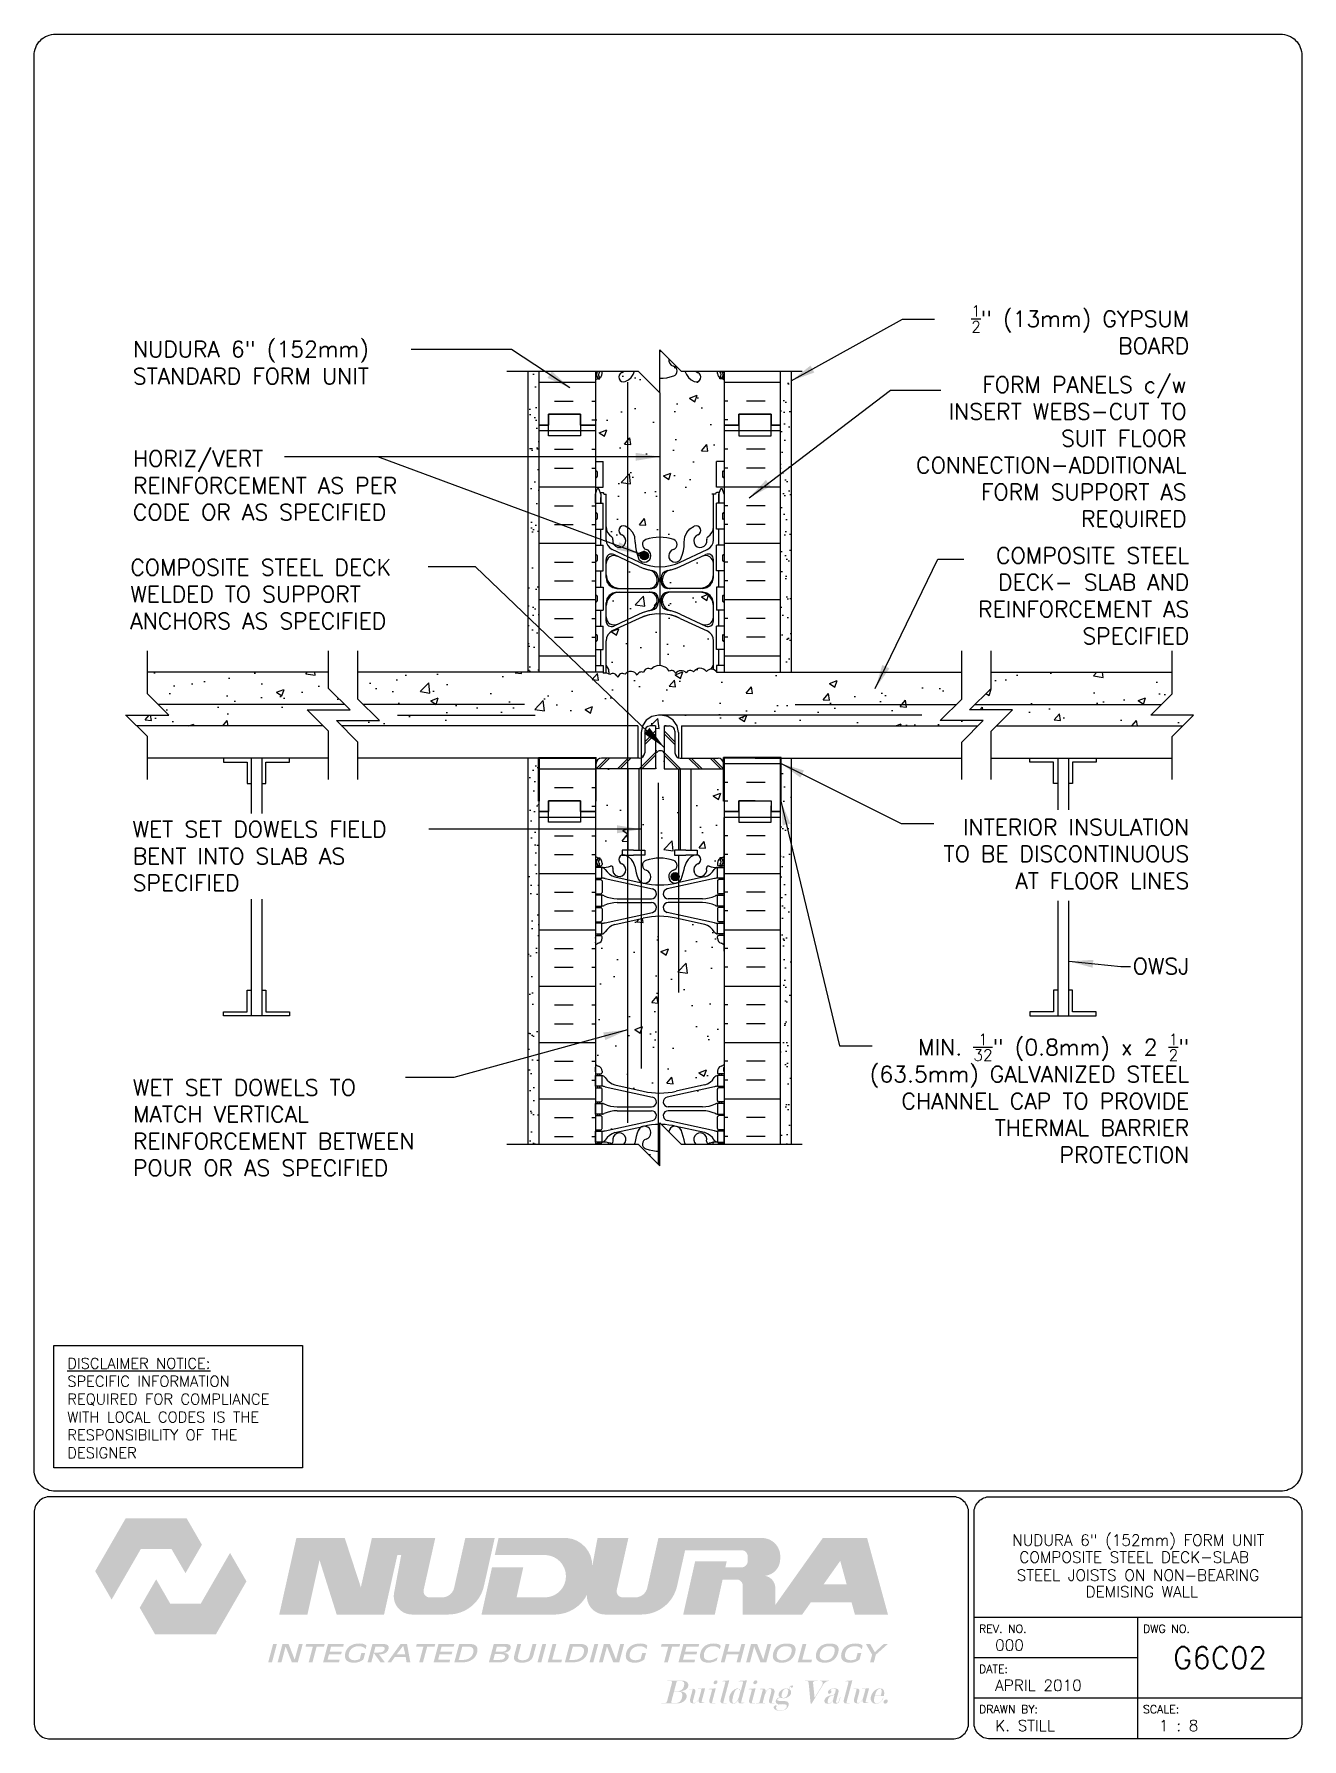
# Paper-space layout 'G6C02' of a CAD drawing. Header units: inches. Extents: x 0.42 to 7.8, y 0.49 to 10.41.
# The model-space entities are those that its viewports show. They can reach past a viewport. Long polylines and large blocks are cut down to what shows.
import ezdxf
from ezdxf.enums import TextEntityAlignment as Align

# ---------------------------------------------------------------- set-up
doc = ezdxf.new("R2010")
doc.units = ezdxf.units.IN
doc.header["$LTSCALE"] = 0.5
doc.header["$MEASUREMENT"] = 0
doc.linetypes.add('DASHED2', pattern=[0.375, 0.25, -0.125])
doc.linetypes.add('HIDDEN2', pattern=[0.1875, 0.125, -0.0625])
for name, color, linetype in [('HATCH', 12, 'Continuous'), ('line25', 2, 'Continuous'), ('LINE3', 3, 'Continuous'), ('LINE50', 5, 'Continuous'), ('LINE9', 9, 'Continuous'), ('LOGO', 7, 'Continuous'), ('TBK_LINE65', 3, 'Continuous'), ('TBK_TEXT', 4, 'Continuous'), ('TEXT', 4, 'Continuous'), ('Web_Edge', 9, 'Continuous')]:
    doc.layers.add(name, color=color, linetype=linetype)
doc.styles.add('DIM', font='romans.shx', dxfattribs={"width": 0.7})
doc.styles.add('ROMANS', font='romans.shx', dxfattribs={"height": 0.75})
doc.styles.get("Standard").update_dxf_attribs({"font": 'romans.shx', "height": 0.75})
doc.linetypes.add('STEEL', pattern='A,0.5,-0.2,["X",Standard,S=0.1,R=0,X=-0.1,Y=-0.05],-0.1', length=0.8)
doc.dimstyles.new('ext_12', dxfattribs={"dimscale": 12, "dimtxt": 0.09375, "dimasz": 0.09375, "dimexe": 0.09375, "dimexo": 0.0625, "dimgap": 0.0625, "dimtad": 1, "dimdec": 1, "dimzin": 3, "dimdsep": 46, "dimlunit": 4, "dimtxsty": 'DIM', "dimcen": 0.09, "dimdle": 0.09375, "dimclrt": 4, "dimadec": 0, "dimazin": 0, "dimtfac": 1, "dimtdec": 1, "dimtmove": 2, "dimatfit": 3, "dimfxl": 1, "dimfrac": 2, "dimtolj": 1, "dimtzin": 0, "dimarcsym": 0})
pattern_1 = [(50, (-2.0487, -10.4764), (3.5863, -0.31376), [0.375, -4.125]), (355, (-2.0487, -10.4764), (-0.69376, 3.76096), [0.3, -3.3]), (100.4514, (-1.75, -10.5025), (2.89255, 3.4472), [0.3187, -3.50571]), (46.1842, (-2.0487, -9.4764), (5.3362, -0.8276), [0.5625, -6.1875]), (96.6356, (-1.604, -9.5454), (4.67331, 4.87059), [0.47805, -5.25856]), (351.1842, (-2.049, -9.4764), (4.67331, 4.8706), [0.45, -4.95]), (21, (-1.5487, -9.7264), (2.984535, -2.013094), [0.375, -4.125]), (326, (-1.5487, -9.7264), (1.21658, 3.62575), [0.3, -3.3]), (71.4514, (-1.3, -9.894), (4.20111, 1.61265), [0.3187, -3.50571]), (37.5, (-2.0487, -10.4764), (0.060799, 1.664469), [0, -3.26, 0, -3.35, 0, -3.3125]), (7.5, (-2.0487, -10.4764), (1.315348, 1.972059), [0, -1.91, 0, -3.185, 0, -1.2625]), (327.5, (-3.1637, -10.4764), (2.669112, -0.112774), [0, -1.25, 0, -3.9, 0, -5.175]), (317.5, (-3.6637, -10.4764), (2.91593, 0.500525), [0, -1.625, 0, -2.59, 0, -3.675])]
pattern_2 = [(37.5, (-2.0487, -10.4764), (-0.0314967, 0.963412), [0, -0.76, 0, -0.85, 0, -0.8125]), (7.5, (-2.0487, -10.4764), (0.884888, 1.411073), [0, -0.41, 0, -0.685, 0, -0.2625]), (327.5, (-2.6637, -10.4764), (1.557071, 0.0028295), [0, -0.25, 0, -0.9, 0, -1.175]), (317.5, (-2.6637, -10.4764), (1.503063, 0.438838), [0, -0.125, 0, -0.59, 0, -0.675])]

psp = doc.layouts.new('G6C02')

# ---------------------------------------------------------------- texts
at = {"layer": 'TBK_TEXT', "color": 7, "style": 'ROMANS'}
for s, p in [('REV. NO.', (5.9215, 1.107)), ('DWG NO.', (6.876, 1.107)), ('DATE:', (5.9215, 0.8726)), ('DRAWN BY:', (5.9215, 0.6382)), ('SCALE:', (6.876, 0.6382))]:
    psp.add_text(s, height=0.04688, dxfattribs=at).set_placement(p)
at = {"layer": 'TEXT', "insert": (0.6134, 2.7065), "char_height": 0.0625, "width": 1.41371, "attachment_point": 1, "style": 'ROMANS'}
psp.add_mtext('{\\Fromans.shx|c1;\\LDISCLAIMER NOTICE:\\l\\PSPECIFIC INFORMATION REQUIRED FOR COMPLIANCE WITH LOCAL CODES IS THE RESPONSIBILITY OF THE DESIGNER}', dxfattribs=at)

msp = doc.modelspace()

# ---------------------------------------------------------------- texts
at = {"layer": 'TEXT', "char_height": 0.75, "style": 'ROMANS'}
for s, insert, width, attachment_point in [('\\A1;{\\H0.7x;\\S1/2;}" (13mm) GYPSUM BOARD', (141.316, 146.978), 12.19083, 6), ('NUDURA 6" (152mm) STANDARD FORM UNIT', (92.113, 145.442), 14.63878, 4), ('FORM PANELS c/w INSERT WEBS-CUT TO SUIT FLOOR CONNECTION-ADDITIONAL FORM SUPPORT AS REQUIRED', (141.193, 141.256), 14.34197, 6), ('HORIZ/VERT REINFORCEMENT AS PER CODE OR AS SPECIFIED', (92.113, 139.724), 14.5082, 4), ('\\A1;COMPOSITE STEEL DECK- SLAB AND REINFORCEMENT AS SPECIFIED', (141.316, 134.587), 13.90931, 6), ('\\A1;COMPOSITE STEEL DECK WELDED TO SUPPORT ANCHORS AS SPECIFIED', (91.991, 134.659), 13.90931, 4), ('WET SET DOWELS FIELD BENT INTO SLAB AS SPECIFIED', (92.099, 124.086), 13.80847, 1), ('\\A1;INTERIOR INSULATION TO BE DISCONTINUOUS AT FLOOR LINES', (141.316, 122.561), 13.00001, 6), ('\\A1;OWSJ', (141.316, 117.335), 12.22718, 6), ('\\A1;MIN. {\\H0.7x;\\S1/32;}" (0.8mm) x 2 {\\H0.7x;\\S1/2;}" (63.5mm) GALVANIZED STEEL CHANNEL CAP TO PROVIDE THERMAL BARRIER PROTECTION  ', (141.316, 111.18), 16.71576, 6), ('WET SET DOWELS TO MATCH VERTICAL REINFORCEMENT BETWEEN POUR OR AS SPECIFIED', (92.113, 109.811), 14.34197, 4)]:
    msp.add_mtext(s, dxfattribs=dict(at, insert=insert, width=width, attachment_point=attachment_point))

# ---------------------------------------------------------------- blocks, each defined once
blk = doc.blocks.new('TITLEBLOCK-Tag')
at = {"style": 'ROMANS'}
for tag, height, p in [('TITLE_LINE_1', 0.065, (0.927, -0.1328)), ('TITLE_LINE_2', 0.065, (0.9294, -0.2258)), ('CENTRE-LINE-3', 0.065, (0.927, -0.3246)), ('TITLE_LINE_4', 0.065, (0.927, -0.4299)), ('TITLE_LINE_5', 0.065, (0.927, -0.526)), ('DWG', 0.125, (1.4043, -0.9102))]:
    blk.add_attdef(tag, text='', height=height, dxfattribs=at).set_placement(p, align=Align.MIDDLE_CENTER)
for tag, p in [('LATEST_REVISION', (0.0954, -0.8366)), ('REVISION_DATE', (0.0954, -1.071)), ('DRAWN_BY', (0.0954, -1.3053)), ('SCALE', (1.0499, -1.3053))]:
    blk.add_attdef(tag, text='', height=0.065, dxfattribs=at).set_placement(p, align=Align.MIDDLE_LEFT)

# ---------------------------------------------------------------- hatches: boundary and pattern name
at = {"layer": 'HATCH'}
h = msp.add_hatch(dxfattribs=at)
h.set_pattern_fill('AR-CONC', color=256, scale=0.5)
h.paths.add_polyline_path([(117.422, 119.565, 0.057795), (116.653, 119.654, 0.057795), (115.885, 119.565), (114.563, 119.274, 0.196323), (114.114, 118.928, -0.188973), (113.958, 118.833), (113.853, 118.833), (113.853, 118.763), (113.901, 118.763, -0.414214), (113.963, 118.701), (113.963, 118.633, -0.317837), (113.797, 118.398, 0.082415), (113.653, 118.318), (113.653, 112.756, 0.082415), (113.797, 112.677, -0.317837), (113.963, 112.441), (113.963, 112.373, -0.414214), (113.901, 112.311), (113.853, 112.311), (113.853, 112.241), (113.958, 112.241, -0.188973), (114.114, 112.146, 0.196323), (114.563, 111.8), (115.885, 111.509, 0.057795), (116.653, 111.42, 0.057795), (117.422, 111.509), (118.743, 111.8, 0.196323), (119.193, 112.146, -0.188973), (119.348, 112.241), (119.453, 112.241), (119.453, 112.311), (119.406, 112.311, -0.414214), (119.343, 112.373), (119.343, 112.441, -0.317837), (119.51, 112.677, 0.082415), (119.653, 112.756), (119.653, 118.318, 0.082415), (119.51, 118.398, -0.317837), (119.343, 118.633), (119.343, 118.701, -0.414214), (119.406, 118.763), (119.453, 118.763), (119.453, 118.833), (119.348, 118.833, -0.188973), (119.193, 118.928, 0.196323), (118.743, 119.274)])
h.paths.add_polyline_path([(117.647, 109.702, 0.223253), (117.447, 109.867), (117.428, 109.871, 0.421243), (117.071, 109.62), (117.653, 109.037), (117.827, 109.037, -0.017704), (117.813, 109.088, 0.053157)])
h.paths.add_polyline_path([(115.879, 109.871), (115.86, 109.867, 0.223253), (115.659, 109.702, 0.053157), (115.494, 109.088, -0.017704), (115.48, 109.037), (115.653, 109.037), (116.653, 108.037), (116.653, 108.712, -0.082755), (116.005, 108.82, -0.735593), (116.018, 109.278, 0.955472)])
h.paths.add_polyline_path([(114.472, 109.189, -0.601435), (114.352, 109.084, 0.10046), (113.958, 109.141), (113.853, 109.141), (113.853, 109.071), (113.901, 109.071, -0.280582), (113.956, 109.037), (114.978, 109.037, 1.731684)])
h.paths.add_polyline_path([(117.521, 126.522), (116.858, 126.522), (116.858, 127.272, 0.520567), (116.504, 127.272, 0.071688), (116.449, 127.331), (116.449, 126.522), (115.685, 126.522), (115.685, 122.73), (115.963, 122.73), (115.963, 122.503), (115.435, 122.503), (115.166, 122.503), (115.055, 122.503, -0.24062), (115.494, 121.986, 0.053157), (115.659, 121.372, 1.553132), (116.018, 121.796, -0.735593), (116.005, 122.254, -0.082755), (116.653, 122.363, -0.082755), (117.302, 122.254, -0.735593), (117.289, 121.796, 1.125354), (117.521, 121.237), (117.521, 122.503), (117.344, 122.503), (117.344, 122.73), (117.521, 122.73)])
h.paths.add_polyline_path([(119.653, 125.022), (119.622, 125.022), (119.622, 126.522), (118.122, 126.522), (118.122, 122.73), (118.401, 122.73), (118.401, 122.515, -0.72044), (118.425, 122.098, 2.182095), (118.835, 121.886, -0.601435), (118.955, 121.99, 0.10046), (119.348, 121.933), (119.453, 121.933), (119.453, 122.003), (119.406, 122.003, -0.414214), (119.343, 122.066), (119.343, 122.133, -0.249069), (119.453, 122.34), (119.453, 122.382), (119.543, 122.382, 0.064398), (119.653, 122.448)])
h.paths.add_polyline_path([(115.185, 126.522), (113.685, 126.522), (113.685, 125.022), (113.653, 125.022), (113.653, 124.537), (113.653, 122.448, 0.064398), (113.763, 122.382), (113.853, 122.382), (113.853, 122.34, -0.249069), (113.963, 122.133), (113.963, 122.066, -0.414214), (113.901, 122.003), (113.853, 122.003), (113.853, 121.933), (113.958, 121.933, 0.10046), (114.352, 121.99, -0.601435), (114.472, 121.886, 2.182095), (114.882, 122.098, -0.72044), (114.906, 122.515), (114.906, 122.73), (115.185, 122.73)])
h.paths.add_polyline_path([(118.252, 122.503), (118.141, 122.503), (117.872, 122.503), (117.521, 122.503), (117.521, 121.237, 0.155679), (117.647, 121.372, 0.053157), (117.813, 121.986, -0.24062)])
h.paths.add_polyline_path([(130.716, 129.772), (130.716, 131.022), (119.288, 131.022), (119.288, 131.037, 0.513851), (118.828, 131.059, 0.520567), (118.229, 131.038, 0.520567), (117.884, 130.989, 0.520567), (117.394, 130.946, 0.520567), (117.09, 131.067, 0.132818), (116.904, 131.262, 0.362673), (116.25, 131.162, 0.520567), (115.888, 131.006, 0.520567), (115.607, 130.885, 0.520567), (115.034, 130.925, 0.520567), (114.692, 130.778, 0.520567), (114.333, 130.921, 0.135519), (114.018, 130.98), (114.018, 131.022), (102.591, 131.022), (102.591, 129.772), (103.591, 128.772), (101.591, 128.772), (101.841, 128.522), (115.634, 128.522), (115.634, 127.022), (115.699, 127.022, 0.414214), (115.949, 127.272), (115.949, 128.272, -0.414214), (116.199, 128.522), (116.449, 128.522), (116.449, 127.331, -0.071688), (116.504, 127.272, -0.520567), (116.858, 127.272), (116.858, 128.522), (117.108, 128.522, -0.414214), (117.358, 128.272), (117.358, 127.272, 0.414214), (117.608, 127.022), (117.672, 127.022), (117.672, 128.522), (131.466, 128.522), (131.716, 128.772), (129.716, 128.772)])
h.paths.add_polyline_path([(141.519, 129.022), (139.519, 129.022), (140.019, 129.522), (131.329, 129.519), (131.081, 129.272), (133.081, 129.272), (132.331, 128.522), (141.019, 128.522)])
h.paths.add_polyline_path([(140.519, 131.022), (132.081, 131.022), (132.081, 130.272), (131.329, 129.519), (140.019, 129.522), (140.519, 130.022)])
h.paths.add_polyline_path([(101.226, 130.272), (101.226, 131.022), (92.788, 131.022), (92.788, 130.022), (93.288, 129.522), (101.978, 129.519)])
h.paths.add_polyline_path([(100.226, 129.272), (102.226, 129.272), (101.978, 129.519), (93.288, 129.522), (93.788, 129.022), (91.788, 129.022), (92.288, 128.522), (100.976, 128.522)])
h.paths.add_polyline_path([(119.153, 132.49, 0.291097), (118.865, 132.943), (117.607, 133.532, 0.093369), (116.8, 133.739, 0.016332), (116.653, 133.744, 0.109869), (115.7, 133.532), (114.441, 132.943, 0.291097), (114.153, 132.49), (114.153, 131.349), (114.273, 131.149), (114.273, 131.037), (114.273, 130.946, -0.026985), (114.333, 130.921, -0.520567), (114.692, 130.778, -0.520567), (115.034, 130.925, -0.520567), (115.607, 130.885, -0.520567), (115.888, 131.006, -0.520567), (116.25, 131.162, -0.362673), (116.904, 131.262, -0.132818), (117.09, 131.067, -0.520567), (117.394, 130.946, -0.520567), (117.884, 130.989, -0.520567), (118.229, 131.038, -0.520567), (118.828, 131.059, -0.223247), (119.044, 131.167), (119.153, 131.349)])
h.paths.add_polyline_path([(116.538, 134.374, 0.413582), (116.163, 134.748), (114.778, 134.748, 0.414214), (114.153, 134.123), (114.153, 133.597, 0.549071), (114.687, 133.257), (115.7, 133.731, -0.053094), (116.15, 133.886, 0.350119)])
h.paths.add_polyline_path([(116.15, 135.791, -0.053094), (115.7, 135.946), (114.687, 136.42, 0.549071), (114.153, 136.08), (114.153, 135.553, 0.414214), (114.778, 134.928), (116.163, 134.928, 0.085652), (116.289, 134.95, 0.316711), (116.538, 135.302, 0.350119)])
h.paths.add_polyline_path([(119.153, 135.553), (119.153, 136.08, 0.549071), (118.619, 136.42), (117.607, 135.946, -0.053094), (117.157, 135.791, 0.350119), (116.768, 135.302, 0.413582), (117.143, 134.928), (118.528, 134.928, 0.414214)])
h.paths.add_polyline_path([(119.153, 134.123, 0.414214), (118.528, 134.748), (117.143, 134.748, 0.413582), (116.768, 134.374, 0.350119), (117.157, 133.886, -0.053094), (117.607, 133.731), (118.619, 133.257, 0.549071), (119.153, 133.597)])
h.paths.add_polyline_path([(119.153, 139.308), (119.253, 139.308), (119.253, 139.338, -0.414214), (119.303, 139.388), (119.43, 139.388), (119.478, 139.538, -0.6), (119.578, 139.538), (119.653, 139.308), (119.653, 139.642), (119.288, 139.642), (119.288, 140.842), (119.653, 140.842), (119.653, 142.537), (119.653, 145.037), (117.653, 145.037), (116.653, 146.037), (116.653, 144.037), (115.653, 145.037), (113.653, 145.037), (113.653, 142.537), (113.653, 140.842), (114.018, 140.842), (114.018, 139.642), (113.653, 139.642), (113.653, 139.308), (113.728, 139.538, -0.6), (113.828, 139.538), (113.877, 139.388), (114.003, 139.388, -0.414214), (114.053, 139.338), (114.053, 139.308), (114.153, 139.308), (114.153, 137.793, 0.258958), (114.413, 137.326, -0.31131), (114.469, 137.196, 2.127293), (114.882, 137.42, -1), (115.045, 137.829, -0.325306), (115.512, 137.087, 0.10488), (115.684, 136.275, 1.422913), (116.018, 136.742, -0.735593), (116.005, 137.2, -0.082755), (116.653, 137.308, -0.082755), (117.302, 137.2, -0.735593), (117.289, 136.742, 1.422913), (117.623, 136.275, 0.10488), (117.795, 137.087, -0.325306), (118.262, 137.829, -1), (118.425, 137.42, 2.127293), (118.838, 137.196, -0.31131), (118.894, 137.326, 0.258958), (119.153, 137.793)])
h.paths.add_polyline_path([(113.853, 144.692), (113.763, 144.692, -0.017922), (113.797, 144.705, 0.063723), (113.853, 144.734)], flags=16)
h.paths.add_polyline_path([(119.453, 144.692), (119.453, 144.734, 0.063723), (119.51, 144.705, -0.017922), (119.543, 144.692)], flags=16)
h = msp.add_hatch(dxfattribs=at)
h.set_pattern_fill('AR-SAND', color=256, scale=0.5, style=0)
h.paths.add_polyline_path([(111.028, 142.537), (111.028, 145.037), (110.528, 145.037), (110.528, 131.022), (111.028, 131.022)])
h = msp.add_hatch(dxfattribs=at)
h.set_pattern_fill('INSUL', color=256, scale=7, style=0)
h.set_pattern_definition([(0, (-2812.5082, -254.4725), (0, 2.625), []), (0, (-2812.5082, -253.5975), (0, 2.625), [0.875, -0.875]), (0, (-2812.5082, -252.7225), (0, 2.625), [0.875, -0.875])])
h.paths.add_polyline_path([(113.653, 145.037), (111.028, 145.037), (111.028, 142.537), (111.466, 142.537), (111.466, 143.037), (112.966, 143.037), (112.966, 142.537), (113.653, 142.537)])
h = msp.add_hatch(dxfattribs=at)
h.set_pattern_fill('AR-CONC', color=256, scale=0.5, style=0)
h.paths.add_polyline_path([(117.22, 144.67), (116.736, 144.896, 0.549071), (116.202, 144.556), (116.202, 144.03, 0.414214), (116.827, 143.405), (117.22, 143.405)])
h = msp.add_hatch(dxfattribs=at)
h.set_pattern_fill('INSUL', color=256, scale=7, style=0)
h.set_pattern_definition([(180, (3045.815, -254.4725), (0, 2.625), []), (180, (3045.815, -253.5975), (0, 2.625), [0.875, -0.875]), (180, (3045.815, -252.7225), (0, 2.625), [0.875, -0.875])])
h.paths.add_polyline_path([(122.278, 145.037), (119.653, 145.037), (119.653, 142.537), (120.341, 142.537), (120.341, 143.037), (121.841, 143.037), (121.841, 142.537), (122.278, 142.537)])
h = msp.add_hatch(dxfattribs=at)
h.set_pattern_fill('AR-SAND', color=256, scale=0.5, style=0)
h.set_pattern_definition(pattern_2)
h.paths.add_polyline_path([(122.778, 135.712), (122.278, 135.528), (122.278, 131.022), (122.778, 131.037)])
h.paths.add_polyline_path([(122.778, 145.037), (122.278, 145.037), (122.278, 136.037), (122.278, 135.528), (122.778, 135.712)])
h = msp.add_hatch(dxfattribs=at)
h.set_pattern_fill('INSUL', color=256, scale=7, style=0)
h.set_pattern_definition([(0, (-2812.5082, -272.4725), (0, 2.625), []), (0, (-2812.5082, -271.5975), (0, 2.625), [0.875, -0.875]), (0, (-2812.5082, -270.7225), (0, 2.625), [0.875, -0.875])])
h.paths.add_polyline_path([(111.028, 131.022), (113.653, 131.022), (113.653, 142.537), (112.966, 142.537), (112.966, 143.037), (111.466, 143.037), (111.466, 142.537), (111.028, 142.537)])
h.paths.add_polyline_path([(113.653, 127.022), (111.028, 127.022), (111.028, 124.537), (111.466, 124.537), (111.466, 125.037), (112.966, 125.037), (112.966, 124.537), (113.653, 124.537)])
h = msp.add_hatch(dxfattribs=at)
h.set_pattern_fill('INSUL', color=256, scale=7, style=0)
h.set_pattern_definition([(180, (3045.815, -272.4725), (0, 2.625), []), (180, (3045.815, -271.5975), (0, 2.625), [0.875, -0.875]), (180, (3045.815, -270.7225), (0, 2.625), [0.875, -0.875])])
h.paths.add_polyline_path([(119.653, 131.022), (122.278, 131.022), (122.278, 142.537), (121.841, 142.537), (121.841, 143.037), (120.341, 143.037), (120.341, 142.537), (119.653, 142.537)])
h = msp.add_hatch(dxfattribs=at)
h.set_pattern_fill('AR-SAND', color=256, scale=0.5, style=0)
h.paths.add_polyline_path([(111.028, 124.537), (111.028, 125.022), (110.997, 125.022), (110.997, 127.022), (110.528, 127.022), (110.528, 109.037), (111.028, 109.037)])
h = msp.add_hatch(dxfattribs=at)
h.set_pattern_fill('INSUL', color=256, scale=7, style=0)
h.set_pattern_definition([(180, (3045.815, -272.2349), (0, 2.625), []), (180, (3045.815, -271.3599), (0, 2.625), [0.875, -0.875]), (180, (3045.815, -270.4849), (0, 2.625), [0.875, -0.875])])
h.paths.add_polyline_path([(122.278, 127.035), (119.653, 127.035), (119.653, 124.775), (120.341, 124.775), (120.341, 125.275), (121.841, 125.275), (121.841, 124.775), (122.278, 124.775)])
h = msp.add_hatch(dxfattribs=at)
h.set_pattern_fill('AR-SAND', color=256, scale=0.5, style=0)
h.set_pattern_definition(pattern_2)
h.paths.add_polyline_path([(122.778, 127.022), (122.278, 127.022), (122.278, 118.037), (122.278, 109.037), (122.778, 109.037)])
h = msp.add_hatch(dxfattribs=at)
h.set_pattern_fill('INSUL', color=256, scale=7, style=0)
h.set_pattern_definition([(0, (-2812.5082, -290.4725), (0, 2.625), []), (0, (-2812.5082, -289.5975), (0, 2.625), [0.875, -0.875]), (0, (-2812.5082, -288.7225), (0, 2.625), [0.875, -0.875])])
h.paths.add_polyline_path([(111.028, 109.037), (113.653, 109.037), (113.653, 124.537), (112.966, 124.537), (112.966, 125.037), (111.466, 125.037), (111.466, 124.537), (111.028, 124.537)])
h = msp.add_hatch(dxfattribs=at)
h.set_pattern_fill('INSUL', color=256, scale=7, style=0)
h.set_pattern_definition([(180, (3045.815, -290.4725), (0, 2.625), []), (180, (3045.815, -289.5975), (0, 2.625), [0.875, -0.875]), (180, (3045.815, -288.7225), (0, 2.625), [0.875, -0.875])])
h.paths.add_polyline_path([(119.653, 109.037), (122.278, 109.037), (122.278, 124.537), (121.841, 124.537), (121.841, 125.037), (120.341, 125.037), (120.341, 124.537), (119.653, 124.537)])
h = msp.add_hatch(dxfattribs=at)
h.set_pattern_fill('AR-CONC', color=256, scale=0.5, style=0)
h.set_pattern_definition(pattern_1)
h.paths.add_polyline_path([(118.639, 110.781, 0.097844), (119.245, 110.913, -0.134256), (119.357, 110.941), (119.453, 110.941), (119.453, 111.011), (119.406, 111.011, -0.414214), (119.343, 111.073), (119.343, 111.608, -0.414214), (119.406, 111.671), (119.453, 111.671), (119.453, 111.741), (119.348, 111.741, 0.036537), (119.204, 111.717), (117.955, 111.445), (117.955, 110.781)])
h = msp.add_hatch(dxfattribs=at)
h.set_pattern_fill('AR-CONC', color=256, scale=0.5, style=0)
h.set_pattern_definition(pattern_1)
h.paths.add_polyline_path([(114.668, 110.601, 0.097844), (114.062, 110.469, -0.134256), (113.95, 110.441), (113.853, 110.441), (113.853, 110.371), (113.901, 110.371, -0.414214), (113.963, 110.308), (113.963, 109.773, -0.414214), (113.901, 109.711), (113.853, 109.711), (113.853, 109.641), (113.958, 109.641, 0.036537), (114.102, 109.665), (116.314, 110.146, 0.897292), (116.264, 110.601)])
h = msp.add_hatch(dxfattribs=at)
h.set_pattern_fill('AR-CONC', color=256, scale=0.5, style=0)
h.set_pattern_definition(pattern_1)
h.paths.add_polyline_path([(114.978, 109.037, 1.731684), (114.472, 109.189, -0.601435), (114.352, 109.084, 0.10046), (113.958, 109.141), (113.853, 109.141), (113.853, 109.071), (113.901, 109.071, -0.280582), (113.956, 109.037)])
h = msp.add_hatch(dxfattribs=at)
h.set_pattern_fill('AR-CONC', color=256, scale=0.5, style=0)
h.set_pattern_definition(pattern_1)
h.paths.add_polyline_path([(119.35, 109.037, -0.280582), (119.406, 109.071), (119.453, 109.071), (119.453, 109.141), (119.348, 109.141, 0.10046), (118.955, 109.084, -0.601435), (118.835, 109.189, 1.731684), (118.329, 109.037)])
at = {"layer": 'LINE3'}
for points in [[(115.747, 136.449, 1), (116.122, 136.449, 1)], [(117.559, 121.503, 1), (117.184, 121.503, 1)]]:
    msp.add_hatch(color=256, dxfattribs=at).paths.add_polyline_path(points)

# ---------------------------------------------------------------- linework, layer by layer
at = {"layer": 'HATCH', "linetype": 'HIDDEN2'}
for p, q in [((104.444, 129.022), (116.708, 129.022)), ((116.449, 128.286), (115.949, 127.786)), ((115.949, 128.272), (115.949, 127.272)), ((116.449, 128.161), (115.949, 127.661)), ((116.449, 128.522), (116.199, 128.522)), ((116.449, 128.522), (116.449, 126.522)), ((117.521, 128.209), (117.521, 127.038)), ((116.449, 127.286), (115.685, 126.522)), ((116.449, 127.161), (115.81, 126.522)), ((114.185, 127.022), (113.685, 126.522)), ((113.685, 126.522), (113.685, 126.772)), ((116.449, 126.522), (113.685, 126.522)), ((114.31, 127.022), (113.81, 126.522)), ((115.699, 127.022), (113.935, 127.022)), ((115.185, 127.022), (114.685, 126.522)), ((115.31, 127.022), (114.81, 126.522)), ((115.185, 122.73), (115.185, 126.522)), ((115.685, 122.73), (115.685, 126.522)), ((117.521, 126.522), (117.521, 122.73)), ((117.521, 122.503), (117.521, 112.563))]:
    msp.add_line(p, q, dxfattribs=at)
at = {"layer": 'HATCH'}
for p, q in [((116.858, 128.286), (117.358, 127.786)), ((116.858, 128.161), (117.358, 127.661)), ((116.858, 127.286), (117.622, 126.522)), ((116.858, 127.161), (117.497, 126.522)), ((117.997, 127.022), (118.497, 126.522)), ((118.122, 127.022), (118.622, 126.522)), ((118.997, 127.022), (119.497, 126.522)), ((119.122, 127.022), (119.622, 126.522))]:
    msp.add_line(p, q, dxfattribs=at)
for points in [[(116.904, 131.262, 0.362673), (116.25, 131.162, 0.520567), (115.888, 131.006, 0.520567), (115.607, 130.885, 0.520567), (115.034, 130.925, 0.520567), (114.692, 130.778, 0.520567), (114.333, 130.921, 0.135519), (114.018, 130.98, 0.104331)], [(119.288, 131.037, 0.513851), (118.828, 131.059, 0.520567), (118.229, 131.038, 0.520567), (117.884, 130.989, 0.520567), (117.394, 130.946, 0.520567), (117.09, 131.067, 0.132818), (116.904, 131.262, 0.132818)], [(116.858, 127.272, 0.520567), (116.504, 127.272, 0.071688), (116.449, 127.331, 0.071688)]]:
    msp.add_lwpolyline(points, format="xyb", dxfattribs=at)
at = {"layer": 'HATCH', "linetype": 'HIDDEN2'}
for points in [[(115.435, 122.73), (114.906, 122.73), (114.906, 122.503), (115.166, 122.503)], [(115.166, 122.503), (115.435, 122.503)], [(115.435, 122.73), (115.963, 122.73), (115.963, 122.503), (115.435, 122.503)]]:
    msp.add_lwpolyline(points, dxfattribs=at)
for centre, radius, start, end in [((116.708, 128.209), 0.812, 0, 90), ((116.199, 128.272), 0.25, 90, 180), ((115.699, 127.272), 0.25, 270, 0), ((113.935, 126.772), 0.25, 90, 180)]:
    msp.add_arc(centre, radius, start, end, dxfattribs=at)
at = {"layer": 'line25'}
for p, q in [((113.653, 145.037), (113.653, 142.537)), ((119.653, 145.037), (119.653, 142.537)), ((113.653, 142.537), (113.653, 131.022)), ((119.653, 142.537), (119.653, 131.037)), ((119.653, 142.537), (119.653, 131.022)), ((113.653, 140.842), (114.018, 140.842)), ((114.018, 139.642), (114.018, 140.842)), ((119.653, 140.842), (119.288, 140.842)), ((119.288, 139.642), (119.288, 140.842)), ((113.653, 139.642), (114.018, 139.642)), ((119.653, 139.642), (119.288, 139.642)), ((113.653, 138.892), (114.018, 138.892)), ((114.018, 137.692), (114.018, 138.892)), ((119.288, 137.692), (119.288, 138.892)), ((119.653, 138.892), (119.288, 138.892)), ((113.653, 137.692), (114.018, 137.692)), ((119.653, 137.692), (119.288, 137.692)), ((113.653, 136.942), (114.018, 136.942)), ((114.018, 135.742), (114.018, 136.942)), ((119.653, 136.942), (119.288, 136.942)), ((119.288, 135.742), (119.288, 136.942)), ((113.653, 135.742), (114.018, 135.742)), ((113.653, 134.992), (114.018, 134.992)), ((114.018, 134.992), (114.018, 133.912)), ((119.653, 135.742), (119.288, 135.742)), ((119.653, 134.992), (119.288, 134.992)), ((119.288, 134.992), (119.288, 133.912)), ((113.653, 133.912), (114.018, 133.912)), ((119.653, 133.912), (119.288, 133.912)), ((113.653, 133.162), (114.018, 133.162)), ((114.018, 132.082), (114.018, 133.162)), ((119.653, 133.162), (119.288, 133.162)), ((119.288, 132.082), (119.288, 133.162)), ((113.653, 132.082), (114.018, 132.082)), ((119.653, 132.082), (119.288, 132.082)), ((101.226, 131.022), (92.788, 131.022)), ((114.018, 131.022), (102.591, 131.022)), ((113.653, 131.332), (114.018, 131.332)), ((114.018, 131.332), (114.018, 130.98)), ((119.653, 131.332), (119.288, 131.332)), ((119.288, 131.332), (119.288, 131.022)), ((119.288, 131.022), (130.716, 131.022)), ((132.081, 131.022), (140.519, 131.022)), ((116.858, 128.522), (116.858, 126.522)), ((116.858, 128.522), (117.108, 128.522)), ((117.358, 128.272), (117.358, 127.272)), ((110.997, 125.022), (110.997, 127.053)), ((110.997, 127.053), (113.685, 127.053)), ((113.685, 125.022), (113.685, 127.053)), ((122.31, 127.053), (119.622, 127.053)), ((119.622, 125.022), (119.622, 127.053)), ((122.31, 125.022), (122.31, 127.053)), ((111.028, 127.022), (113.653, 127.022)), ((111.028, 127.022), (111.028, 125.022)), ((113.653, 127.022), (113.653, 124.537)), ((113.653, 127.022), (113.653, 125.022)), ((116.858, 126.522), (119.622, 126.522)), ((117.608, 127.022), (119.372, 127.022)), ((117.622, 122.73), (117.622, 126.522)), ((118.122, 122.73), (118.122, 126.522)), ((119.622, 126.522), (119.622, 126.772)), ((122.278, 127.022), (119.653, 127.022)), ((119.653, 127.022), (119.653, 125.022)), ((119.653, 126.784), (119.653, 109.037)), ((122.278, 127.022), (122.278, 125.022)), ((111.028, 125.022), (110.997, 125.022)), ((113.653, 125.022), (113.685, 125.022)), ((119.653, 125.022), (119.622, 125.022)), ((122.278, 125.022), (122.31, 125.022)), ((113.653, 124.537), (113.653, 109.037)), ((119.653, 118.037), (119.653, 124.256))]:
    msp.add_line(p, q, dxfattribs=at)
at = {"layer": 'line25', "color": 192}
for p, q in [((101.226, 127.022), (92.788, 127.022)), ((112.216, 127.022), (102.591, 127.022)), ((121.091, 127.022), (130.716, 127.022)), ((132.081, 127.022), (140.519, 127.022))]:
    msp.add_line(p, q, dxfattribs=at)
at = {"layer": 'line25'}
for points in [[(117.872, 122.73), (117.344, 122.73), (117.344, 122.503), (117.872, 122.503)], [(117.872, 122.73), (118.401, 122.73), (118.401, 122.503), (118.141, 122.503)], [(118.141, 122.503), (117.872, 122.503)]]:
    msp.add_lwpolyline(points, dxfattribs=at)
for centre, start, end in [((117.108, 128.272), 0, 90), ((117.608, 127.272), 180, 270), ((119.372, 126.772), 0, 90)]:
    msp.add_arc(centre, 0.25, start, end, dxfattribs=at)
at = {"layer": 'LINE3'}
for p, q in [((115.153, 144.537), (115.153, 110.037)), ((116.653, 144.037), (116.653, 131.336)), ((128.863, 129.022), (116.599, 129.022)), ((115.786, 128.209), (115.786, 112.563)), ((116.584, 125.864), (116.585, 108.105))]:
    msp.add_line(p, q, dxfattribs=at)
for centre in [(115.935, 136.449), (117.372, 121.503)]:
    msp.add_circle(centre, 0.188, dxfattribs=at)
msp.add_arc((116.599, 128.209), 0.812, 90, 180, dxfattribs=at)
at = {"layer": 'LINE50'}
for p, q in [((111.028, 142.537), (111.028, 145.037)), ((122.278, 142.537), (122.278, 145.037)), ((111.028, 131.022), (111.028, 142.537)), ((122.278, 131.022), (122.278, 142.537)), ((111.028, 124.537), (111.028, 127.022)), ((122.278, 118.037), (122.278, 127.022)), ((111.028, 109.037), (111.028, 124.537)), ((122.278, 109.037), (122.278, 124.537))]:
    msp.add_line(p, q, dxfattribs=at)
for points in [[(111.028, 142.537), (111.466, 142.537), (111.466, 143.037), (112.966, 143.037), (112.966, 142.537), (113.653, 142.537)], [(113.653, 142.537), (112.966, 142.537), (112.966, 143.037), (111.466, 143.037), (111.466, 142.537), (111.028, 142.537)], [(122.278, 142.537), (121.841, 142.537), (121.841, 143.037), (120.341, 143.037), (120.341, 142.537), (119.653, 142.537)], [(119.653, 142.537), (120.341, 142.537), (120.341, 143.037), (121.841, 143.037), (121.841, 142.537), (122.278, 142.537)], [(111.028, 124.537), (111.466, 124.537), (111.466, 125.037), (112.966, 125.037), (112.966, 124.537), (113.653, 124.537)], [(113.653, 124.537), (112.966, 124.537), (112.966, 125.037), (111.466, 125.037), (111.466, 124.537), (111.028, 124.537)], [(121.091, 125.037), (120.341, 125.037), (120.341, 124.537), (119.653, 124.537)], [(119.653, 124.537), (120.341, 124.537), (120.341, 125.037), (121.841, 125.037), (121.841, 124.537), (122.278, 124.537)], [(122.278, 124.537), (121.841, 124.537), (121.841, 124.799)]]:
    msp.add_lwpolyline(points, dxfattribs=at)
at = {"layer": 'LINE9'}
for p, q in [((110.528, 131.022), (110.528, 145.037)), ((122.778, 145.037), (122.778, 131.037)), ((113.653, 140.352), (113.653, 140.132)), ((113.653, 140.297), (113.653, 140.297)), ((113.653, 140.187), (113.653, 140.187)), ((113.693, 140.392), (113.693, 140.392)), ((113.693, 140.092), (113.693, 140.092)), ((113.733, 140.352), (113.733, 140.132)), ((119.573, 140.352), (119.573, 140.132)), ((119.573, 140.297), (119.573, 140.297)), ((119.573, 140.187), (119.573, 140.187)), ((119.613, 140.392), (119.613, 140.392)), ((119.613, 140.092), (119.613, 140.092)), ((119.653, 140.352), (119.653, 140.132)), ((113.653, 139.308), (113.728, 139.538)), ((113.903, 139.308), (113.828, 139.538)), ((113.877, 139.388), (114.003, 139.388)), ((113.903, 139.308), (113.903, 138.892)), ((114.053, 139.338), (114.053, 139.308)), ((114.053, 139.338), (114.053, 139.338)), ((114.053, 139.308), (114.153, 139.308)), ((114.153, 137.186), (114.153, 139.308)), ((119.253, 139.308), (119.153, 139.308)), ((119.153, 137.186), (119.153, 139.308)), ((119.253, 139.338), (119.253, 139.308)), ((119.253, 139.338), (119.253, 139.338)), ((119.43, 139.388), (119.303, 139.388)), ((119.403, 139.308), (119.478, 139.538)), ((119.403, 139.308), (119.403, 138.892)), ((119.653, 139.308), (119.578, 139.538)), ((113.653, 138.402), (113.653, 138.182)), ((113.653, 138.347), (113.653, 138.347)), ((113.653, 138.237), (113.653, 138.237)), ((113.693, 138.442), (113.693, 138.442)), ((113.733, 138.402), (113.733, 138.182)), ((119.573, 138.402), (119.573, 138.182)), ((119.573, 138.347), (119.573, 138.347)), ((119.573, 138.237), (119.573, 138.237)), ((119.613, 138.442), (119.613, 138.442)), ((119.653, 138.402), (119.653, 138.182)), ((113.693, 138.142), (113.693, 138.142)), ((119.613, 138.142), (119.613, 138.142)), ((115.7, 136.145), (114.441, 136.733)), ((115.7, 136.145), (114.441, 136.733)), ((117.607, 136.145), (118.865, 136.733)), ((117.607, 136.145), (118.865, 136.733)), ((113.653, 136.452), (113.653, 136.232)), ((113.653, 136.397), (113.653, 136.397)), ((113.653, 136.287), (113.653, 136.287)), ((113.693, 136.492), (113.693, 136.492)), ((113.693, 136.192), (113.693, 136.192)), ((113.733, 136.452), (113.733, 136.232)), ((114.153, 135.428), (114.153, 136.276)), ((115.7, 135.946), (114.509, 136.503)), ((115.7, 135.946), (114.509, 136.503)), ((117.607, 135.946), (118.797, 136.503)), ((117.607, 135.946), (118.797, 136.503)), ((119.153, 135.428), (119.153, 136.276)), ((119.573, 136.452), (119.573, 136.232)), ((119.573, 136.397), (119.573, 136.397)), ((119.573, 136.287), (119.573, 136.287)), ((119.613, 136.492), (119.613, 136.492)), ((119.613, 136.192), (119.613, 136.192)), ((119.653, 136.452), (119.653, 136.232)), ((116.538, 135.303), (116.538, 135.303)), ((116.593, 135.395), (116.593, 135.241)), ((116.713, 135.395), (116.713, 135.241)), ((116.768, 135.303), (116.768, 135.303)), ((113.653, 134.562), (113.653, 134.342)), ((113.653, 134.507), (113.653, 134.507)), ((113.653, 134.397), (113.653, 134.397)), ((113.693, 134.602), (113.693, 134.602)), ((113.693, 134.302), (113.693, 134.302)), ((113.733, 134.562), (113.733, 134.342)), ((114.153, 133.4), (114.153, 134.248)), ((114.653, 134.928), (116.281, 134.928)), ((114.653, 134.928), (116.163, 134.928)), ((114.653, 134.748), (116.281, 134.748)), ((114.653, 134.748), (116.163, 134.748)), ((116.593, 134.436), (116.593, 134.281)), ((116.713, 134.436), (116.713, 134.281)), ((118.653, 134.928), (117.026, 134.928)), ((118.653, 134.748), (117.026, 134.748)), ((118.653, 134.928), (117.143, 134.928)), ((118.653, 134.748), (117.143, 134.748)), ((119.153, 133.4), (119.153, 134.248)), ((119.573, 134.562), (119.573, 134.342)), ((119.573, 134.507), (119.573, 134.507)), ((119.573, 134.397), (119.573, 134.397)), ((119.613, 134.602), (119.613, 134.602)), ((119.613, 134.302), (119.613, 134.302)), ((119.653, 134.562), (119.653, 134.342)), ((115.7, 133.532), (114.441, 132.943)), ((115.7, 133.532), (114.441, 132.943)), ((115.7, 133.731), (114.509, 133.174)), ((115.7, 133.731), (114.509, 133.174)), ((117.607, 133.731), (118.797, 133.174)), ((117.607, 133.731), (118.797, 133.174)), ((117.607, 133.532), (118.865, 132.943)), ((117.607, 133.532), (118.865, 132.943)), ((113.653, 132.732), (113.653, 132.512)), ((113.653, 132.677), (113.653, 132.677)), ((113.693, 132.772), (113.693, 132.772)), ((113.733, 132.732), (113.733, 132.512)), ((119.573, 132.732), (119.573, 132.512)), ((119.573, 132.677), (119.573, 132.677)), ((119.613, 132.772), (119.613, 132.772)), ((119.653, 132.732), (119.653, 132.512)), ((113.653, 132.567), (113.653, 132.567)), ((113.693, 132.472), (113.693, 132.472)), ((114.153, 130.976), (114.153, 132.49)), ((119.153, 131.147), (119.153, 132.49)), ((119.573, 132.567), (119.573, 132.567)), ((119.613, 132.472), (119.613, 132.472)), ((114.273, 131.149), (114.153, 131.349)), ((114.273, 131.037), (114.273, 131.149)), ((114.273, 131.037), (114.273, 130.946)), ((119.044, 131.167), (119.153, 131.349)), ((100.976, 128.522), (92.288, 128.522)), ((115.634, 128.522), (101.841, 128.522)), ((115.634, 128.522), (115.634, 127.022)), ((117.672, 128.522), (131.466, 128.522)), ((117.672, 128.522), (117.672, 127.022)), ((132.331, 128.522), (141.019, 128.522)), ((97.622, 127.022), (97.622, 124.438)), ((98.122, 127.022), (98.122, 124.438)), ((110.528, 109.037), (110.528, 127.022)), ((122.778, 127.022), (122.778, 109.037)), ((135.185, 127.022), (135.185, 124.62)), ((135.685, 127.022), (135.685, 124.62)), ((97.622, 120.449), (97.622, 115.022)), ((98.122, 120.449), (98.122, 115.022)), ((135.185, 120.374), (135.185, 115.022)), ((135.685, 120.374), (135.685, 115.022))]:
    msp.add_line(p, q, dxfattribs=at)
at = {"layer": 'LINE9', "linetype": 'STEEL'}
for p, q in [((101.978, 129.519), (93.288, 129.522)), ((110.348, 129.517), (102.843, 129.519)), ((122.958, 129.517), (130.464, 129.519)), ((131.329, 129.519), (140.019, 129.522))]:
    msp.add_line(p, q, dxfattribs=at)
at = {"layer": 'LINE9'}
for points in [[(109.528, 145.037), (115.653, 145.037), (116.653, 144.037), (116.653, 146.037), (117.653, 145.037), (123.278, 145.037)], [(113.653, 138.892), (113.653, 139.308)], [(113.903, 138.892), (113.903, 139.158)], [(119.403, 138.892), (119.403, 139.308)], [(113.903, 136.942), (113.903, 137.692)], [(119.403, 136.942), (119.403, 137.692)], [(113.903, 134.992), (113.903, 135.742)], [(119.403, 134.992), (119.403, 135.742)], [(113.903, 133.162), (113.903, 133.912)], [(119.403, 133.162), (119.403, 133.912)], [(119.653, 133.912), (119.653, 131.037)], [(92.788, 126.022), (92.788, 128.022), (91.788, 129.022), (93.788, 129.022), (92.788, 130.022), (92.788, 132.022)], [(101.226, 126.022), (101.226, 128.272), (100.226, 129.272), (102.226, 129.272), (101.226, 130.272), (101.226, 132.022)], [(102.591, 126.022), (102.591, 127.772), (101.591, 128.772), (103.591, 128.772), (102.591, 129.772), (102.591, 132.022)], [(113.903, 131.332), (113.903, 132.082)], [(119.403, 131.332), (119.403, 132.082)], [(130.716, 126.022), (130.716, 127.772), (131.716, 128.772), (129.716, 128.772), (130.716, 129.772), (130.716, 132.022)], [(132.081, 126.022), (132.081, 128.272), (133.081, 129.272), (131.081, 129.272), (132.081, 130.272), (132.081, 132.022)], [(140.519, 126.022), (140.519, 128.022), (141.519, 129.022), (139.519, 129.022), (140.519, 130.022), (140.519, 132.022)], [(98.122, 125.834), (98.309, 125.834), (98.309, 126.834), (99.411, 126.834), (99.411, 127.022), (96.332, 127.022), (96.332, 126.834), (97.434, 126.834), (97.434, 125.834), (97.622, 125.834)], [(135.185, 125.834), (134.998, 125.834), (134.998, 126.834), (133.896, 126.834), (133.896, 127.022), (136.975, 127.022), (136.975, 126.834), (135.873, 126.834), (135.873, 125.834), (135.685, 125.834)], [(98.122, 116.209), (98.309, 116.209), (98.309, 115.209), (99.411, 115.209), (99.411, 115.022), (96.332, 115.022), (96.332, 115.209), (97.434, 115.209), (97.434, 116.209), (97.622, 116.209)], [(135.185, 116.209), (134.998, 116.209), (134.998, 115.209), (133.896, 115.209), (133.896, 115.022), (136.975, 115.022), (136.975, 115.209), (135.873, 115.209), (135.873, 116.209), (135.685, 116.209)], [(109.528, 109.037), (115.653, 109.037), (116.653, 108.037), (116.653, 110.037), (117.653, 109.037), (123.278, 109.037)]]:
    msp.add_lwpolyline(points, dxfattribs=at)
at = {"layer": 'LINE9', "linetype": 'DASHED2', "ltscale": 0.15}
for points in [[(112.966, 142.537), (112.966, 142.537), (112.966, 142.037), (111.466, 142.037), (111.466, 142.537), (111.466, 142.537)], [(112.966, 142.537), (112.966, 142.537), (112.966, 142.037), (111.466, 142.037), (111.466, 142.537), (111.466, 142.537)], [(120.341, 142.537), (120.341, 142.537), (120.341, 142.037), (121.841, 142.037), (121.841, 142.537), (121.841, 142.537)], [(120.341, 142.537), (120.341, 142.537), (120.341, 142.037), (121.841, 142.037), (121.841, 142.537), (121.841, 142.537)], [(112.966, 124.537), (112.966, 124.537), (112.966, 124.037), (111.466, 124.037), (111.466, 124.537), (111.466, 124.537)], [(112.966, 124.537), (112.966, 124.537), (112.966, 124.037), (111.466, 124.037), (111.466, 124.537), (111.466, 124.537)], [(120.341, 124.537), (120.341, 124.537), (120.341, 124.037), (121.841, 124.037), (121.841, 124.537), (121.841, 124.537)], [(120.341, 124.537), (120.341, 124.537), (120.341, 124.037), (121.841, 124.037), (121.841, 124.537), (121.841, 124.537)]]:
    msp.add_lwpolyline(points, dxfattribs=at)
at = {"layer": 'LINE9'}
for points in [[(115.512, 137.087, 0.325312), (115.045, 137.829)], [(117.795, 137.087, -0.325312), (118.262, 137.829)]]:
    msp.add_lwpolyline(points, format="xyb", dxfattribs=at)
for centre, radius, start, end in [((113.693, 140.352), 0.04, 90, 180), ((113.693, 140.132), 0.04, 180, 270), ((113.693, 140.352), 0.04, 0, 90), ((113.693, 140.132), 0.04, 270, 0), ((119.613, 140.352), 0.04, 90, 180), ((119.613, 140.132), 0.04, 180, 270), ((119.613, 140.352), 0.04, 0, 90), ((119.613, 140.132), 0.04, 270, 0), ((113.778, 139.512), 0.0567, 28.07249, 151.92751), ((114.003, 139.338), 0.05, 0, 90), ((119.303, 139.338), 0.05, 90, 180), ((119.528, 139.512), 0.0567, 28.07249, 151.92751), ((113.693, 138.402), 0.04, 90, 180), ((113.693, 138.182), 0.04, 180, 270), ((113.693, 138.402), 0.04, 0, 90), ((113.693, 138.182), 0.04, 270, 0), ((119.613, 138.402), 0.04, 90, 180), ((119.613, 138.182), 0.04, 180, 270), ((119.613, 138.402), 0.04, 0, 90), ((119.613, 138.182), 0.04, 270, 0), ((114.703, 137.793), 0.55, 180, 238.0732), ((114.768, 137.137), 0.305, 168.90556, 68.19625), ((114.963, 137.625), 0.22, 68.19625, 248.19625), ((118.538, 137.137), 0.305, 111.80375, 11.09444), ((118.343, 137.625), 0.22, 291.80375, 111.80375), ((118.603, 137.793), 0.55, 301.9268, 0), ((114.653, 137.186), 0.5, 180, 244.92041), ((114.346, 137.22), 0.125, 348.90556, 58.0732), ((117.512, 137.087), 2, 180.01456, 203.96383), ((115.935, 136.449), 0.305, 214.67032, 74.27465), ((116.083, 136.973), 0.24, 108.92296, 254.27465), ((116.653, 135.308), 2, 90, 108.92296), ((116.653, 135.308), 2, 71.07704, 90), ((117.372, 136.449), 0.305, 105.72535, 325.32968), ((117.224, 136.973), 0.24, 285.72535, 71.07704), ((115.795, 137.087), 2, 336.03617, 359.98544), ((118.96, 137.22), 0.125, 121.9268, 191.09444), ((118.653, 137.186), 0.5, 295.07959, 0), ((113.693, 136.452), 0.04, 90, 180), ((113.693, 136.232), 0.04, 180, 270), ((113.693, 136.452), 0.04, 0, 90), ((113.693, 136.232), 0.04, 270, 0), ((114.403, 136.276), 0.25, 64.92041, 180), ((114.528, 136.08), 0.375, 64.92041, 180), ((114.528, 136.08), 0.375, 64.92041, 180), ((116.653, 138.182), 2.25, 244.92041, 270), ((116.653, 137.984), 2.25, 244.92041, 260.46127), ((116.653, 137.984), 2.25, 244.92041, 256.74618), ((116.038, 135.303), 0.5, 0, 77.0773), ((116.653, 138.182), 2.25, 270, 295.07959), ((117.268, 135.303), 0.5, 102.9227, 180), ((116.653, 137.984), 2.25, 279.53873, 295.07959), ((116.653, 137.984), 2.25, 283.25382, 295.07959), ((118.778, 136.08), 0.375, 0, 115.07959), ((118.778, 136.08), 0.375, 0, 115.07959), ((118.903, 136.276), 0.25, 0, 115.07959), ((119.613, 136.452), 0.04, 90, 180), ((119.613, 136.232), 0.04, 180, 270), ((119.613, 136.452), 0.04, 0, 90), ((119.613, 136.232), 0.04, 270, 0), ((114.778, 135.553), 0.625, 180, 270), ((114.778, 135.553), 0.625, 180, 270), ((114.653, 135.428), 0.5, 180, 270), ((114.653, 135.428), 0.5, 180, 270), ((116.163, 135.303), 0.375, 270, 0), ((116.218, 135.395), 0.375, 360, 80.46127), ((116.281, 135.241), 0.312, 270, 0), ((117.088, 135.395), 0.375, 99.53873, 180), ((117.026, 135.241), 0.312, 180, 270), ((117.143, 135.303), 0.375, 180, 270), ((118.528, 135.553), 0.625, 270, 0), ((118.528, 135.553), 0.625, 270, 0), ((118.653, 135.428), 0.5, 270, 0), ((118.653, 135.428), 0.5, 270, 0), ((113.693, 134.562), 0.04, 90, 180), ((113.693, 134.342), 0.04, 180, 270), ((113.693, 134.562), 0.04, 0, 90), ((113.693, 134.342), 0.04, 270, 0), ((114.778, 134.123), 0.625, 90, 180), ((114.653, 134.248), 0.5, 90, 180), ((114.778, 134.123), 0.625, 90, 180), ((114.653, 134.248), 0.5, 90, 180), ((116.038, 134.373), 0.5, 282.9227, 0), ((116.163, 135.303), 0.375, 270, 289.58213), ((116.163, 134.373), 0.375, 0, 90), ((116.163, 134.373), 0.375, 63.18819, 90), ((116.281, 134.436), 0.312, 0, 90), ((116.218, 134.281), 0.375, 279.53873, 0), ((117.026, 134.436), 0.312, 90, 180), ((117.088, 134.281), 0.375, 180, 260.46127), ((117.143, 134.373), 0.375, 90, 180), ((117.268, 134.373), 0.5, 180, 257.0773), ((117.143, 134.373), 0.375, 90, 116.81181), ((117.143, 135.303), 0.375, 250.41787, 270), ((118.528, 134.123), 0.625, 360, 90), ((118.528, 134.123), 0.625, 360, 90), ((118.653, 134.248), 0.5, 0, 90), ((118.653, 134.248), 0.5, 0, 90), ((119.613, 134.562), 0.04, 90, 180), ((119.613, 134.342), 0.04, 180, 270), ((119.613, 134.562), 0.04, 0, 90), ((119.613, 134.342), 0.04, 270, 0), ((114.528, 133.597), 0.375, 180, 295.07959), ((114.528, 133.597), 0.375, 180, 295.07959), ((114.403, 133.4), 0.25, 180, 295.07959), ((116.653, 131.693), 2.25, 99.53873, 115.07959), ((116.653, 131.693), 2.25, 102.9227, 115.07959), ((116.653, 131.494), 2.25, 90, 115.07959), ((116.653, 131.494), 2.25, 93.74279, 115.07959), ((116.038, 134.373), 0.5, 282.9227, 324.40062), ((116.653, 131.494), 2.25, 64.92041, 90), ((116.653, 131.494), 2.25, 64.92041, 86.25721), ((117.268, 134.373), 0.5, 215.59938, 257.0773), ((116.653, 131.693), 2.25, 64.92041, 80.46127), ((116.653, 131.693), 2.25, 64.92041, 77.0773), ((118.778, 133.597), 0.375, 244.92041, 360), ((118.778, 133.597), 0.375, 244.92041, 360), ((118.903, 133.4), 0.25, 244.92041, 0), ((113.693, 132.732), 0.04, 90, 180), ((113.693, 132.732), 0.04, 0, 90), ((114.653, 132.49), 0.5, 115.07959, 180), ((118.653, 132.49), 0.5, 0, 64.92041), ((119.613, 132.732), 0.04, 90, 180), ((119.613, 132.732), 0.04, 0, 90), ((113.693, 132.512), 0.04, 180, 270), ((113.693, 132.512), 0.04, 270, 0), ((119.613, 132.512), 0.04, 180, 270), ((119.613, 132.512), 0.04, 270, 0)]:
    msp.add_arc(centre, radius, start, end, dxfattribs=at)
at = {"layer": 'Web_Edge'}
for p, q in [((113.653, 144.971), (113.695, 144.971)), ((113.763, 144.692), (113.853, 144.692)), ((113.853, 144.692), (113.853, 144.734)), ((113.963, 144.941), (113.963, 145.008)), ((119.343, 144.941), (119.343, 145.008)), ((119.453, 144.692), (119.453, 144.734)), ((119.543, 144.692), (119.453, 144.692)), ((119.653, 144.971), (119.612, 144.971)), ((113.763, 122.382), (113.853, 122.382)), ((113.853, 122.382), (113.853, 122.34)), ((119.543, 122.382), (119.453, 122.382)), ((119.453, 122.382), (119.453, 122.34)), ((113.653, 122.103), (113.695, 122.103)), ((113.653, 122.003), (113.901, 122.003)), ((113.763, 122.003), (113.763, 121.933)), ((113.853, 122.003), (113.853, 121.933)), ((113.963, 122.133), (113.963, 122.066)), ((114.563, 121.492), (115.885, 121.202)), ((118.743, 121.492), (117.422, 121.202)), ((119.343, 122.133), (119.343, 122.066)), ((119.653, 122.003), (119.406, 122.003)), ((119.453, 122.003), (119.453, 121.933)), ((119.543, 122.003), (119.543, 121.933)), ((119.653, 122.103), (119.612, 122.103)), ((113.653, 121.363), (113.901, 121.363)), ((113.653, 120.703), (113.901, 120.703)), ((113.763, 121.433), (113.763, 121.363)), ((113.763, 120.703), (113.763, 120.633)), ((113.853, 121.433), (113.853, 121.363)), ((113.853, 120.703), (113.853, 120.633)), ((113.963, 121.301), (113.963, 120.766)), ((114.102, 121.409), (116.314, 120.928)), ((119.204, 121.409), (116.993, 120.928)), ((119.343, 121.301), (119.343, 120.766)), ((119.653, 121.363), (119.406, 121.363)), ((119.653, 120.703), (119.406, 120.703)), ((119.453, 121.433), (119.453, 121.363)), ((119.453, 120.703), (119.453, 120.633)), ((119.543, 121.433), (119.543, 121.363)), ((119.543, 120.703), (119.543, 120.633)), ((113.653, 120.063), (113.901, 120.063)), ((113.763, 120.133), (113.763, 120.063)), ((113.853, 120.133), (113.853, 120.063)), ((113.963, 120.001), (113.963, 119.466)), ((114.668, 120.473), (116.264, 120.473)), ((114.668, 120.293), (116.264, 120.293)), ((118.639, 120.473), (117.043, 120.473)), ((118.639, 120.293), (117.043, 120.293)), ((119.343, 120.001), (119.343, 119.466)), ((119.653, 120.063), (119.406, 120.063)), ((119.453, 120.133), (119.453, 120.063)), ((119.543, 120.133), (119.543, 120.063)), ((113.653, 119.403), (113.901, 119.403)), ((113.763, 119.403), (113.763, 119.333)), ((113.853, 119.403), (113.853, 119.333)), ((114.102, 119.357), (116.314, 119.839)), ((114.563, 119.274), (115.885, 119.565)), ((119.204, 119.357), (116.993, 119.839)), ((118.743, 119.274), (117.422, 119.565)), ((119.653, 119.403), (119.406, 119.403)), ((119.453, 119.403), (119.453, 119.333)), ((119.543, 119.403), (119.543, 119.333)), ((113.653, 118.763), (113.901, 118.763)), ((113.663, 118.643), (113.663, 118.457)), ((113.763, 118.833), (113.763, 118.763)), ((113.853, 118.833), (113.853, 118.763)), ((113.963, 118.633), (113.963, 118.701)), ((119.343, 118.633), (119.343, 118.701)), ((119.653, 118.763), (119.406, 118.763)), ((119.453, 118.833), (119.453, 118.763)), ((119.543, 118.833), (119.543, 118.763)), ((119.643, 118.643), (119.643, 118.457)), ((113.653, 112.311), (113.901, 112.311)), ((113.663, 112.431), (113.663, 112.617)), ((113.763, 112.241), (113.763, 112.311)), ((113.853, 112.241), (113.853, 112.311)), ((113.963, 112.441), (113.963, 112.373)), ((119.343, 112.441), (119.343, 112.373)), ((119.653, 112.311), (119.406, 112.311)), ((119.453, 112.241), (119.453, 112.311)), ((119.543, 112.241), (119.543, 112.311)), ((119.643, 112.431), (119.643, 112.617)), ((113.653, 111.671), (113.901, 111.671)), ((113.763, 111.671), (113.763, 111.741)), ((113.853, 111.671), (113.853, 111.741)), ((113.963, 111.073), (113.963, 111.608)), ((114.102, 111.717), (116.314, 111.236)), ((114.563, 111.8), (115.885, 111.509)), ((119.204, 111.717), (116.993, 111.236)), ((118.743, 111.8), (117.422, 111.509)), ((119.343, 111.073), (119.343, 111.608)), ((119.653, 111.671), (119.406, 111.671)), ((119.453, 111.671), (119.453, 111.741)), ((119.543, 111.671), (119.543, 111.741)), ((113.653, 111.011), (113.901, 111.011)), ((113.653, 110.371), (113.901, 110.371)), ((113.763, 110.941), (113.763, 111.011)), ((113.763, 110.371), (113.763, 110.441)), ((113.853, 110.941), (113.853, 111.011)), ((113.853, 110.371), (113.853, 110.441)), ((114.668, 110.781), (116.264, 110.781)), ((114.668, 110.601), (116.264, 110.601)), ((118.639, 110.781), (117.043, 110.781)), ((118.639, 110.601), (117.043, 110.601)), ((119.653, 111.011), (119.406, 111.011)), ((119.653, 110.371), (119.406, 110.371)), ((119.453, 110.941), (119.453, 111.011)), ((119.453, 110.371), (119.453, 110.441)), ((119.543, 110.941), (119.543, 111.011)), ((119.543, 110.371), (119.543, 110.441)), ((113.653, 109.711), (113.901, 109.711)), ((113.763, 109.641), (113.763, 109.711)), ((113.853, 109.641), (113.853, 109.711)), ((113.963, 109.773), (113.963, 110.308)), ((114.102, 109.665), (116.314, 110.146)), ((114.563, 109.582), (115.885, 109.872)), ((119.204, 109.665), (116.993, 110.146)), ((118.743, 109.582), (117.422, 109.872)), ((119.343, 109.773), (119.343, 110.308)), ((119.653, 109.711), (119.406, 109.711)), ((119.453, 109.641), (119.453, 109.711)), ((119.543, 109.641), (119.543, 109.711)), ((113.653, 109.071), (113.901, 109.071)), ((113.763, 109.071), (113.763, 109.141)), ((113.853, 109.071), (113.853, 109.141)), ((119.653, 109.071), (119.406, 109.071)), ((119.453, 109.071), (119.453, 109.141)), ((119.543, 109.071), (119.543, 109.141))]:
    msp.add_line(p, q, dxfattribs=at)
for points in [[(113.658, 121.433), (113.958, 121.433), (113.958, 121.933), (113.658, 121.933)], [(119.648, 121.433), (119.348, 121.433), (119.348, 121.933), (119.648, 121.933)], [(113.658, 120.133), (113.958, 120.133), (113.958, 120.633), (113.658, 120.633)], [(119.648, 120.133), (119.348, 120.133), (119.348, 120.633), (119.648, 120.633)], [(113.658, 118.833), (113.958, 118.833), (113.958, 119.333), (113.658, 119.333)], [(119.648, 118.833), (119.348, 118.833), (119.348, 119.333), (119.648, 119.333)], [(113.658, 112.241), (113.958, 112.241), (113.958, 111.741), (113.658, 111.741)], [(119.648, 112.241), (119.348, 112.241), (119.348, 111.741), (119.648, 111.741)], [(113.658, 110.941), (113.958, 110.941), (113.958, 110.441), (113.658, 110.441)], [(119.648, 110.941), (119.348, 110.941), (119.348, 110.441), (119.648, 110.441)], [(113.658, 109.641), (113.958, 109.641), (113.958, 109.141), (113.658, 109.141)], [(119.648, 109.641), (119.348, 109.641), (119.348, 109.141), (119.648, 109.141)]]:
    msp.add_lwpolyline(points, close=True, dxfattribs=at)
for centre, radius, start, end in [((116.653, 142.605), 3.356, 88.69636, 90), ((117.372, 145.571), 0.305, 170.86425, 254.27465), ((113.963, 144.234), 0.6, 114.92523, 121.10933), ((113.963, 144.234), 0.5, 109.47122, 128.31666), ((113.695, 144.951), 0.02, 345.84593, 90), ((113.957, 144.886), 0.25, 142.92007, 219.88549), ((113.702, 144.796), 0.02, 294.92523, 19.2084), ((113.799, 144.755), 0.045, 218.552, 40.8121), ((113.957, 144.886), 0.16, 137.53913, 219.99992), ((113.713, 144.941), 0.25, 289.47122, 360), ((113.806, 145.025), 0.045, 317.53913, 15.9149), ((113.901, 145.008), 0.0625, 360, 27.30737), ((114.963, 144.771), 0.22, 111.80375, 291.80375), ((114.768, 145.259), 0.305, 291.80375, 313.34149), ((114.768, 145.259), 0.745, 291.80375, 342.67786), ((116.653, 146.712), 2, 270, 288.92296), ((117.224, 145.047), 0.24, 288.92296, 74.27465), ((118.538, 145.259), 0.745, 197.32214, 248.19625), ((118.343, 144.771), 0.22, 248.19625, 68.19625), ((118.538, 145.259), 0.305, 226.65851, 248.19625), ((119.406, 145.008), 0.0625, 152.69263, 180), ((119.593, 144.941), 0.25, 180, 250.52878), ((119.501, 145.025), 0.045, 164.0851, 222.46087), ((119.507, 144.755), 0.045, 139.1879, 321.448), ((119.35, 144.886), 0.16, 320.00008, 42.46087), ((119.343, 144.234), 0.5, 51.68334, 70.52878), ((119.35, 144.886), 0.25, 320.11451, 37.07993), ((119.605, 144.796), 0.02, 160.7916, 245.07477), ((119.612, 144.951), 0.02, 90, 194.15407), ((119.343, 144.234), 0.6, 58.89067, 65.07477), ((113.963, 122.84), 0.5, 231.68334, 250.52878), ((113.963, 122.84), 0.6, 238.89067, 245.07477), ((113.957, 122.188), 0.25, 140.11451, 222.46087), ((113.702, 122.278), 0.02, 340.7916, 65.07477), ((113.799, 122.319), 0.045, 319.1879, 141.448), ((113.713, 122.133), 0.25, 0, 70.52878), ((113.957, 122.188), 0.16, 140.00008, 222.46087), ((114.963, 122.303), 0.22, 68.19625, 248.19625), ((114.768, 121.815), 0.745, 13.26522, 68.19625), ((116.653, 120.363), 2, 90, 108.92296), ((116.653, 120.363), 2, 71.07704, 90), ((118.538, 121.815), 0.745, 111.80375, 166.73478), ((118.343, 122.303), 0.22, 291.80375, 111.80375), ((119.593, 122.133), 0.25, 109.47122, 180), ((119.507, 122.319), 0.045, 38.552, 220.8121), ((119.35, 122.188), 0.16, 317.53913, 39.99992), ((119.343, 122.84), 0.5, 289.47122, 308.31666), ((119.35, 122.188), 0.25, 317.53913, 39.88549), ((119.605, 122.278), 0.02, 114.92523, 199.2084), ((119.343, 122.84), 0.6, 294.92523, 301.10933), ((113.695, 122.123), 0.02, 270, 14.15407), ((113.806, 122.049), 0.045, 222.46087, 42.46087), ((113.901, 122.066), 0.0625, 270, 0), ((114.014, 122.932), 1, 266.78787, 289.9067), ((113.915, 121.687), 0.25, 37.27766, 80.0823), ((114.763, 122.215), 0.75, 210.15498, 254.58381), ((114.384, 121.906), 0.09, 346.67951, 108.86514), ((114.768, 121.815), 0.305, 166.67951, 68.19625), ((118.456, 122.457), 3, 189.02727, 201.19839), ((115.935, 121.503), 0.305, 205.37817, 74.27465), ((116.083, 122.027), 0.24, 108.92296, 254.27465), ((117.372, 121.503), 0.305, 105.72535, 334.62183), ((117.224, 122.027), 0.24, 285.72535, 71.07704), ((114.85, 122.457), 3, 338.80161, 350.97273), ((118.538, 121.815), 0.305, 111.80375, 13.32049), ((118.544, 122.215), 0.75, 285.41619, 329.84502), ((118.923, 121.906), 0.09, 71.13486, 193.32049), ((119.292, 122.932), 1, 250.0933, 273.21213), ((119.391, 121.687), 0.25, 99.9177, 142.72234), ((119.406, 122.066), 0.0625, 180, 270), ((119.501, 122.049), 0.045, 137.53913, 317.53913), ((119.612, 122.123), 0.02, 165.84593, 270), ((113.901, 121.301), 0.0625, 0, 90), ((113.901, 120.766), 0.0625, 270, 0), ((113.868, 120.437), 1, 76.42909, 84.79907), ((116.653, 124.469), 3.356, 256.76915, 270), ((116.264, 120.703), 0.23, 270, 77.60551), ((116.653, 124.469), 3.356, 270, 283.23085), ((117.043, 120.703), 0.23, 102.39449, 270), ((119.439, 120.437), 1, 95.20093, 103.57091), ((119.406, 121.301), 0.0625, 90, 180), ((119.406, 120.766), 0.0625, 180, 270), ((113.901, 120.001), 0.0625, 0, 90), ((113.954, 120.415), 0.219, 60.49375, 88.91995), ((113.954, 120.352), 0.219, 271.08005, 299.50625), ((113.954, 120.352), 0.219, 271.08005, 299.50625), ((114.698, 122.073), 1.6, 246.56734, 268.92028), ((114.698, 118.694), 1.6, 91.07972, 113.43266), ((114.698, 118.694), 1.6, 91.07972, 113.43266), ((116.264, 120.063), 0.23, 282.39449, 90), ((117.043, 120.063), 0.23, 90, 257.60551), ((118.609, 122.073), 1.6, 271.07972, 293.43266), ((118.609, 118.694), 1.6, 66.56734, 88.92028), ((118.609, 118.694), 1.6, 66.56734, 88.92028), ((119.353, 120.415), 0.219, 91.08005, 119.50625), ((119.353, 120.352), 0.219, 240.49375, 268.91995), ((119.353, 120.352), 0.219, 240.49375, 268.91995), ((119.406, 120.001), 0.0625, 90, 180), ((113.901, 119.466), 0.0625, 270, 0), ((113.868, 120.329), 1, 275.20093, 283.57091), ((114.763, 118.551), 0.75, 105.41619, 149.84502), ((116.653, 116.298), 3.356, 90, 103.23085), ((116.653, 116.298), 3.356, 76.76915, 90), ((118.544, 118.551), 0.75, 30.15498, 74.58381), ((119.439, 120.329), 1, 256.42909, 264.79907), ((119.406, 119.466), 0.0625, 180, 270), ((113.643, 118.643), 0.02, 0, 60.01198), ((113.963, 117.926), 0.6, 121.07295, 121.10933), ((113.963, 117.926), 0.5, 109.47122, 128.31666), ((113.643, 118.457), 0.02, 301.07295, 0), ((113.713, 118.633), 0.25, 289.47122, 360), ((113.901, 118.701), 0.0625, 360, 90), ((113.915, 119.079), 0.25, 279.9177, 322.72234), ((119.391, 119.079), 0.25, 217.27766, 260.0823), ((119.406, 118.701), 0.0625, 90, 180), ((119.593, 118.633), 0.25, 180, 250.52878), ((119.343, 117.926), 0.5, 51.68334, 70.52878), ((119.663, 118.643), 0.02, 119.98802, 180), ((119.663, 118.457), 0.02, 180, 238.92705), ((119.343, 117.926), 0.6, 58.89067, 58.92705), ((113.963, 113.148), 0.5, 231.68334, 250.52878), ((119.343, 113.148), 0.5, 289.47122, 308.31666), ((113.963, 113.148), 0.6, 238.89067, 238.92705), ((113.643, 112.431), 0.02, 299.98802, 360), ((113.643, 112.617), 0.02, 360, 58.92705), ((113.713, 112.441), 0.25, 0, 70.52878), ((113.901, 112.373), 0.0625, 270, 0), ((113.915, 111.995), 0.25, 37.27766, 80.0823), ((114.763, 112.523), 0.75, 210.15498, 254.58381), ((118.544, 112.523), 0.75, 285.41619, 329.84502), ((119.391, 111.995), 0.25, 99.9177, 142.72234), ((119.593, 112.441), 0.25, 109.47122, 180), ((119.406, 112.373), 0.0625, 180, 270), ((119.663, 112.617), 0.02, 121.07295, 180), ((119.663, 112.431), 0.02, 180, 240.01198), ((119.343, 113.148), 0.6, 301.07295, 301.10933), ((113.901, 111.608), 0.0625, 0, 90), ((113.868, 110.745), 1, 76.42909, 84.79907), ((116.653, 114.776), 3.356, 256.76915, 270), ((116.264, 111.011), 0.23, 270, 77.60551), ((116.653, 114.776), 3.356, 270, 283.23085), ((117.043, 111.011), 0.23, 102.39449, 270), ((119.439, 110.745), 1, 95.20093, 103.57091), ((119.406, 111.608), 0.0625, 90, 180), ((113.901, 111.073), 0.0625, 270, 0), ((113.901, 110.308), 0.0625, 0, 90), ((113.954, 110.722), 0.219, 60.49375, 88.91995), ((113.954, 110.722), 0.219, 60.49375, 88.91995), ((113.954, 110.66), 0.219, 271.08005, 299.50625), ((114.698, 112.381), 1.6, 246.56734, 268.92028), ((114.698, 112.381), 1.6, 246.56734, 268.92028), ((114.698, 109.001), 1.6, 91.07972, 113.43266), ((116.264, 110.371), 0.23, 282.39449, 90), ((117.043, 110.371), 0.23, 90, 257.60551), ((118.609, 112.381), 1.6, 271.07972, 293.43266), ((118.609, 112.381), 1.6, 271.07972, 293.43266), ((118.609, 109.001), 1.6, 66.56734, 88.92028), ((119.353, 110.722), 0.219, 91.08005, 119.50625), ((119.353, 110.722), 0.219, 91.08005, 119.50625), ((119.353, 110.66), 0.219, 240.49375, 268.91995), ((119.406, 111.073), 0.0625, 180, 270), ((119.406, 110.308), 0.0625, 90, 180), ((113.901, 109.773), 0.0625, 270, 0), ((113.868, 110.637), 1, 275.20093, 283.57091), ((114.763, 108.859), 0.75, 105.41619, 149.84502), ((118.456, 108.617), 3, 158.80161, 170.97273), ((115.935, 109.571), 0.305, 285.72535, 154.62183), ((116.653, 106.605), 3.356, 90, 103.23085), ((116.653, 106.605), 3.356, 76.76915, 88.69636), ((117.372, 109.571), 0.305, 25.37817, 170.86425), ((114.85, 108.617), 3, 9.02727, 21.19839), ((118.544, 108.859), 0.75, 30.15498, 74.58381), ((119.439, 110.637), 1, 256.42909, 264.79907), ((119.406, 109.773), 0.0625, 180, 270), ((113.957, 108.886), 0.25, 137.53913, 142.92007), ((113.806, 109.025), 0.045, 15.9149, 137.53913), ((113.901, 109.008), 0.0625, 27.30737, 90), ((113.915, 109.387), 0.25, 279.9177, 322.72234), ((114.014, 108.142), 1, 70.0933, 93.21213), ((114.384, 109.168), 0.09, 251.13486, 13.32049), ((114.768, 109.259), 0.305, 313.34149, 193.32049), ((114.768, 109.259), 0.745, 342.67786, 346.73478), ((116.083, 109.047), 0.24, 105.72535, 251.07704), ((116.653, 110.712), 2, 251.07704, 270), ((118.538, 109.259), 0.745, 193.26522, 197.32214), ((118.538, 109.259), 0.305, 346.67951, 226.65851), ((118.923, 109.168), 0.09, 166.67951, 288.86514), ((119.292, 108.142), 1, 86.78787, 109.9067), ((119.391, 109.387), 0.25, 217.27766, 260.0823), ((119.406, 109.008), 0.0625, 90, 152.69263), ((119.501, 109.025), 0.045, 42.46087, 164.0851), ((119.35, 108.886), 0.25, 37.07993, 42.46087)]:
    msp.add_arc(centre, radius, start, end, dxfattribs=at)

msp.set_redraw_order([(e.dxf.handle, doc.entitydb.next_handle()) for e in msp.query("TEXT MTEXT ATTDEF DIMENSION ARC_DIMENSION")])  # texts and dimensions are drawn at this point

# ---------------------------------------------------------------- leaders
at = {"layer": 'TEXT'}
for points, override in [([(122.778, 144.598), (127.953, 147.466), (129.446, 147.466)], {"dimgap": 0.0625, "dimtad": 0}), ([(112.467, 144.269), (109.743, 146.046), (105.072, 146.046)], {"dimgap": 0.0625, "dimtad": 0}), ([(120.812, 139.147), (127.405, 144.163), (129.745, 144.163)], {"dimtad": 0}), ([(116.653, 141.057), (101.518, 141.057), (99.179, 141.057)], {"dimtad": 0}), ([(115.759, 136.514), (103.518, 141.057), (99.179, 141.057)], {"dimtad": 0}), ([(116.858, 127.522), (108.071, 135.937), (105.87, 135.937)], {"dimgap": 0.0625, "dimtad": 0}), ([(126.691, 130.268), (129.61, 136.295), (130.822, 136.295)], {"dimgap": 0.0625, "dimtad": 0}), ([(122.278, 126.784), (127.9, 123.978), (129.416, 123.978)], {"dimgap": 0.0625, "dimtad": 0}), ([(122.294, 125.022), (125.023, 113.628), (126.539, 113.628)], {"dimgap": 0.0625, "dimtad": 0}), ([(115.786, 123.708), (107.699, 123.708), (105.897, 123.708)], {"dimgap": 0.0625, "dimtad": 0}), ([(135.711, 117.558), (138.122, 117.312), (138.57, 117.312)], {"dimgap": 0.0625, "dimtad": 0}), ([(115.153, 114.365), (107.058, 112.144), (104.813, 112.144)], {"dimgap": 0.0625, "dimtad": 0})]:
    msp.add_leader(points, dimstyle='ext_12', override=override, dxfattribs=at)

# ---------------------------------------------------------------- hatches: boundary and pattern name
at = {"layer": 'LOGO'}
h = psp.add_hatch(color=118, dxfattribs=at)
h.paths.add_polyline_path([(1.3084, 1.7731), (0.9533, 1.7731), (0.7758, 1.4656), (0.8714, 1.2999), (1.0421, 1.5955), (1.2196, 1.5955), (1.3015, 1.4537), (1.3971, 1.6193)])
h.paths.add_polyline_path([(3.5239, 1.6586), (3.1242, 1.6586), (3.102, 1.5589), (3.4023, 1.5589, -0.930471), (3.4023, 1.313), (3.2292, 1.313), (3.2681, 1.4879), (3.0862, 1.4879), (3.0251, 1.2131), (3.4568, 1.2131, 0.270268), (3.639, 1.3273, 0.435341), (3.7452, 1.2131), (3.9559, 1.2131, 0.351064), (4.1638, 1.3796), (4.2104, 1.5876), (4.539, 1.5876, -0.414214), (4.5745, 1.5521), (4.5745, 1.5234, -0.414214), (4.539, 1.4879), (4.4448, 1.4879), (4.4527, 1.5234), (4.2688, 1.5234), (4.1993, 1.2131), (4.3833, 1.2131), (4.4289, 1.4169), (4.5105, 1.4169, -0.414214), (4.546, 1.3814), (4.546, 1.2131), (4.8921, 1.2131), (4.942, 1.2835), (5.1797, 1.2835), (5.1989, 1.2131), (5.3915, 1.2131), (5.2699, 1.6586), (5.0121, 1.6586), (4.7358, 1.269), (4.7358, 1.3689, 0.349934), (4.6765, 1.4385, 0.386479), (4.7643, 1.5394), (4.7643, 1.5521, 0.414214), (4.6578, 1.6586), (4.055, 1.6586), (3.9901, 1.3685, -0.351064), (3.9208, 1.313), (3.8471, 1.313, -0.480315), (3.8125, 1.3563), (3.8802, 1.6586), (3.7005, 1.6586), (3.6697, 1.4948, 0.393378)])
h.paths.add_polyline_path([(5.0168, 1.389), (5.1136, 1.5255), (5.1509, 1.389)], flags=16)
h.paths.add_polyline_path([(1.8339, 1.0422), (1.8229, 1.0422), (1.8119, 1.0422), (1.7831, 0.9348), (1.7941, 0.9348), (1.8052, 0.9348)])
h.paths.add_polyline_path([(1.8845, 1.0267), (1.9209, 0.9348), (1.9555, 0.9348), (1.9842, 1.0422), (1.9622, 1.0422), (1.9375, 0.9502), (1.9018, 1.0422), (1.8665, 1.0422), (1.8378, 0.9348), (1.8601, 0.9348)])
h.paths.add_polyline_path([(2.0653, 1.0267), (2.1082, 1.0267), (2.1103, 1.0343), (2.1125, 1.0422), (2.0046, 1.0422), (2.0025, 1.0343), (2.0003, 1.0267), (2.0432, 1.0267), (2.0188, 0.9348), (2.0408, 0.9348)])
h.paths.add_polyline_path([(2.2117, 0.9969), (2.1413, 0.9969), (2.1492, 1.0267), (2.2196, 1.0267), (2.2216, 1.0343), (2.2237, 1.0422), (2.1314, 1.0422), (2.1027, 0.9348), (2.195, 0.9348), (2.1971, 0.9425), (2.1993, 0.9504), (2.1288, 0.9504), (2.1369, 0.9811), (2.2074, 0.9811), (2.2096, 0.989)])
h.paths.add_polyline_path([(2.3335, 0.9483), (2.3374, 0.9514), (2.3477, 0.9895), (2.3256, 0.9895), (2.3165, 0.9547), (2.3139, 0.9533), (2.3014, 0.9485), (2.2875, 0.9468), (2.276, 0.9478), (2.265, 0.9514), (2.2573, 0.9579), (2.2554, 0.9607), (2.2525, 0.9686), (2.252, 0.9782), (2.2542, 0.9893), (2.2549, 0.9917), (2.2592, 1.0022), (2.2657, 1.0113), (2.2738, 1.0185), (2.2832, 1.0235), (2.2961, 1.0274), (2.3107, 1.0288), (2.3225, 1.0279), (2.3342, 1.0243), (2.3431, 1.019), (2.3501, 1.0113), (2.3553, 1.0315), (2.3501, 1.0363), (2.3395, 1.0413), (2.3285, 1.0437), (2.3141, 1.0444), (2.3129, 1.0444), (2.2978, 1.0434), (2.2841, 1.0408), (2.2717, 1.0365), (2.2606, 1.0305), (2.2568, 1.0279), (2.2484, 1.0204), (2.2417, 1.0116), (2.2364, 1.0017), (2.2324, 0.9907), (2.2307, 0.9828), (2.2297, 0.9722), (2.2307, 0.9629), (2.2333, 0.9547), (2.2379, 0.9478), (2.2383, 0.9473), (2.2458, 0.9408), (2.2556, 0.9363), (2.2678, 0.9334), (2.282, 0.9327), (2.2822, 0.9327), (2.2966, 0.9336), (2.31, 0.9365), (2.3223, 0.9416)])
h.paths.add_polyline_path([(2.3978, 0.9888), (2.4373, 0.9348), (2.4627, 0.9348), (2.428, 0.9806), (2.4402, 0.9814), (2.4539, 0.9842), (2.4654, 0.989), (2.4728, 0.9945), (2.4795, 1.0032), (2.4841, 1.014), (2.4848, 1.0185), (2.4838, 1.0276), (2.4781, 1.0348), (2.4735, 1.0377), (2.4623, 1.041), (2.4476, 1.0422), (2.3901, 1.0422), (2.3613, 0.9348), (2.3834, 0.9348)])
h.paths.add_polyline_path([(2.3985, 0.9919), (2.4078, 1.0267), (2.4412, 1.0267), (2.4474, 1.0262), (2.4579, 1.0226), (2.4601, 1.0207), (2.4613, 1.0113), (2.4579, 1.0039), (2.4498, 0.9965), (2.44, 0.9931), (2.4244, 0.9919)], flags=16)
h.paths.add_polyline_path([(2.5912, 1.0422), (2.5541, 1.0422), (2.4771, 0.9348), (2.4989, 0.9348), (2.5195, 0.9651), (2.5838, 0.9651), (2.5886, 0.9348), (2.6106, 0.9348)])
h.paths.add_polyline_path([(2.5303, 0.9806), (2.5692, 1.031), (2.5814, 0.9806)], flags=16)
h.paths.add_polyline_path([(2.7089, 1.0267), (2.7518, 1.0267), (2.754, 1.0343), (2.7559, 1.0422), (2.6483, 1.0422), (2.6461, 1.0343), (2.644, 1.0267), (2.6869, 1.0267), (2.6624, 0.9348), (2.6842, 0.9348)])
h.paths.add_polyline_path([(2.8533, 0.989), (2.8552, 0.9969), (2.7847, 0.9969), (2.7928, 1.0267), (2.8631, 1.0267), (2.8652, 1.0343), (2.8674, 1.0422), (2.7749, 1.0422), (2.7461, 0.9348), (2.8386, 0.9348), (2.8408, 0.9425), (2.8427, 0.9504), (2.7725, 0.9504), (2.7806, 0.9811), (2.8511, 0.9811)])
h.paths.add_polyline_path([(2.9988, 1.0228), (2.9942, 1.0295), (2.988, 1.0346), (2.9782, 1.0389), (2.9657, 1.0415), (2.9503, 1.0422), (2.8954, 1.0422), (2.8667, 0.9348), (2.9144, 0.9348), (2.9175, 0.9348), (2.9319, 0.936), (2.9455, 0.9389), (2.958, 0.9435), (2.9693, 0.95), (2.9746, 0.9535), (2.9829, 0.9612), (2.9899, 0.9701), (2.9952, 0.9799), (2.999, 0.9907), (2.9992, 0.9909), (2.9997, 0.9938), (3.0016, 1.0048), (3.0012, 1.0147)])
h.paths.add_polyline_path([(2.9132, 1.0267), (2.947, 1.0267), (2.9544, 1.0262), (2.9662, 1.0231), (2.9741, 1.0171), (2.9741, 1.0168), (2.9777, 1.0096), (2.9786, 1.0003), (2.9767, 0.9893), (2.9758, 0.9864), (2.9712, 0.9758), (2.9645, 0.967), (2.9559, 0.9595), (2.9453, 0.9538), (2.9324, 0.95), (2.918, 0.9488), (2.8923, 0.9488)], flags=16)
h.paths.add_polyline_path([(3.1949, 1.0168), (3.1953, 1.0188), (3.1949, 1.0283), (3.1894, 1.0358), (3.1867, 1.0375), (3.1759, 1.041), (3.1613, 1.0422), (3.0968, 1.0422), (3.068, 0.9348), (3.1311, 0.9348), (3.1402, 0.9351), (3.1541, 0.9377), (3.1659, 0.9423), (3.1704, 0.9454), (3.1783, 0.9535), (3.1829, 0.9639), (3.1836, 0.9677), (3.1824, 0.9768), (3.1759, 0.9838), (3.1683, 0.9873), (3.1551, 0.9902), (3.1647, 0.9919), (3.1774, 0.9965), (3.1817, 0.9991), (3.1901, 1.007)])
h.paths.add_polyline_path([(3.1716, 1.012), (3.1702, 1.0084), (3.1615, 1.0005), (3.1548, 0.9981), (3.14, 0.9965), (3.1066, 0.9965), (3.1146, 1.0267), (3.1493, 1.0267), (3.1579, 1.0262), (3.1685, 1.0233), (3.1704, 1.0214)], flags=16)
h.paths.add_polyline_path([(3.1575, 0.9782), (3.1603, 0.9754), (3.1615, 0.9663), (3.1591, 0.9603), (3.1508, 0.9528), (3.1421, 0.95), (3.1265, 0.9488), (3.0937, 0.9488), (3.1028, 0.9826), (3.1376, 0.9826), (3.1469, 0.9818)], flags=16)
h.paths.add_polyline_path([(3.256, 1.0422), (3.2339, 1.0422), (3.215, 0.9718), (3.2143, 0.9686), (3.2136, 0.9583), (3.2162, 0.9497), (3.2217, 0.9428), (3.2239, 0.9411), (3.2332, 0.9363), (3.2452, 0.9336), (3.2601, 0.9327), (3.2646, 0.9327), (3.2795, 0.9341), (3.2924, 0.9375), (3.3039, 0.9428), (3.3066, 0.9447), (3.3154, 0.9521), (3.3217, 0.9612), (3.326, 0.9718), (3.3449, 1.0422), (3.3226, 1.0422), (3.3035, 0.9708), (3.3035, 0.9706), (3.2984, 0.9603), (3.2903, 0.9528), (3.2788, 0.9483), (3.2637, 0.9466), (3.2495, 0.9483), (3.2403, 0.9529), (3.2361, 0.9605), (3.2371, 0.9708)])
h.paths.add_polyline_path([(3.4018, 1.0422), (3.3907, 1.0422), (3.3797, 1.0422), (3.3509, 0.9348), (3.362, 0.9348), (3.373, 0.9348)])
h.paths.add_polyline_path([(3.461, 1.0422), (3.4389, 1.0422), (3.4101, 0.9348), (3.4895, 0.9348), (3.4917, 0.9425), (3.4936, 0.9504), (3.4363, 0.9504)])
h.paths.add_polyline_path([(3.6453, 1.0048), (3.6448, 1.0147), (3.6424, 1.0228), (3.6379, 1.0295), (3.6317, 1.0346), (3.6218, 1.0389), (3.6094, 1.0415), (3.594, 1.0422), (3.5391, 1.0422), (3.5103, 0.9348), (3.5578, 0.9348), (3.5612, 0.9348), (3.5756, 0.936), (3.589, 0.9389), (3.6014, 0.9435), (3.613, 0.95), (3.6182, 0.9535), (3.6266, 0.9612), (3.6336, 0.9701), (3.6388, 0.9799), (3.6425, 0.9901), (3.6434, 0.9938)])
h.paths.add_polyline_path([(3.5569, 1.0267), (3.5904, 1.0267), (3.5981, 1.0262), (3.6096, 1.0231), (3.6177, 1.0169), (3.6213, 1.0096), (3.6221, 1.0003), (3.6201, 0.9893), (3.6194, 0.9864), (3.6149, 0.9758), (3.6082, 0.967), (3.5995, 0.9595), (3.589, 0.9538), (3.576, 0.95), (3.5617, 0.9488), (3.536, 0.9488)], flags=16)
h.paths.add_polyline_path([(3.7048, 1.0422), (3.6937, 1.0422), (3.6827, 1.0422), (3.6539, 0.9348), (3.665, 0.9348), (3.676, 0.9348)])
h.paths.add_polyline_path([(3.7556, 1.0267), (3.792, 0.9348), (3.8266, 0.9348), (3.8553, 1.0422), (3.833, 1.0422), (3.8083, 0.9502), (3.7726, 1.0422), (3.7376, 1.0422), (3.7088, 0.9348), (3.7309, 0.9348)])
h.paths.add_polyline_path([(3.8894, 0.9893), (3.8901, 0.9917), (3.8944, 1.0022), (3.9009, 1.0113), (3.9093, 1.0185), (3.9184, 1.0235), (3.9313, 1.0274), (3.9459, 1.0288), (3.9577, 1.0279), (3.9694, 1.0243), (3.9783, 1.019), (3.9853, 1.0113), (3.9905, 1.0315), (3.9853, 1.0363), (3.9747, 1.0413), (3.9637, 1.0437), (3.9493, 1.0444), (3.9481, 1.0444), (3.9332, 1.0434), (3.9193, 1.0408), (3.9069, 1.0365), (3.8958, 1.0305), (3.892, 1.0279), (3.8838, 1.0204), (3.8769, 1.0116), (3.8716, 1.0017), (3.8678, 0.9907), (3.8659, 0.9828), (3.8649, 0.9722), (3.8659, 0.9629), (3.8685, 0.9547), (3.8731, 0.9478), (3.8735, 0.9473), (3.881, 0.9408), (3.8908, 0.9363), (3.903, 0.9334), (3.9172, 0.9327), (3.9174, 0.9327), (3.9318, 0.9336), (3.9452, 0.9365), (3.9574, 0.9416), (3.9687, 0.9483), (3.9725, 0.9514), (3.9829, 0.9895), (3.961, 0.9895), (3.9517, 0.9547), (3.9491, 0.9533), (3.9366, 0.9485), (3.9227, 0.9468), (3.9112, 0.9478), (3.9002, 0.9514), (3.8925, 0.9579), (3.8906, 0.9607), (3.8877, 0.9686), (3.8874, 0.9782)])
h.paths.add_polyline_path([(4.1346, 1.0267), (4.1775, 1.0267), (4.1797, 1.0343), (4.1816, 1.0422), (4.074, 1.0422), (4.0718, 1.0343), (4.0696, 1.0267), (4.1126, 1.0267), (4.0881, 0.9348), (4.1099, 0.9348)])
h.paths.add_polyline_path([(4.2787, 0.989), (4.2808, 0.9969), (4.2104, 0.9969), (4.2183, 1.0267), (4.2888, 1.0267), (4.2909, 1.0343), (4.2931, 1.0422), (4.2005, 1.0422), (4.1718, 0.9348), (4.2643, 0.9348), (4.2665, 0.9425), (4.2684, 0.9504), (4.1981, 0.9504), (4.2063, 0.9811), (4.2768, 0.9811)])
h.paths.add_polyline_path([(4.3214, 0.9893), (4.3221, 0.9912), (4.3264, 1.002), (4.3324, 1.0111), (4.3398, 1.0185), (4.3463, 1.0226), (4.3585, 1.0271), (4.3727, 1.0288), (4.3861, 1.0276), (4.3976, 1.0238), (4.4062, 1.0183), (4.4122, 1.0101), (4.4177, 1.0315), (4.4122, 1.0363), (4.4017, 1.0413), (4.3902, 1.0437), (4.3758, 1.0444), (4.3638, 1.0439), (4.3499, 1.0413), (4.3377, 1.037), (4.3266, 1.0305), (4.3235, 1.0281), (4.3156, 1.0207), (4.3089, 1.0118), (4.3036, 1.002), (4.2998, 0.9907), (4.2981, 0.983), (4.2969, 0.9725), (4.2976, 0.9631), (4.3003, 0.9547), (4.3043, 0.9478), (4.3108, 0.9416), (4.3202, 0.9365), (4.3319, 0.9336), (4.3458, 0.9327), (4.3588, 0.9334), (4.3727, 0.9365), (4.3834, 0.9404), (4.3952, 0.9471), (4.4, 0.9648), (4.3969, 0.9629), (4.3839, 0.9555), (4.3731, 0.9504), (4.3647, 0.948), (4.3506, 0.9466), (4.342, 0.9473), (4.3312, 0.9509), (4.3235, 0.9576), (4.3221, 0.9603), (4.3197, 0.9682), (4.3194, 0.978)])
h.paths.add_polyline_path([(4.469, 1.0422), (4.447, 1.0422), (4.4182, 0.9348), (4.4403, 0.9348), (4.4525, 0.9811), (4.5222, 0.9811), (4.5098, 0.9348), (4.5318, 0.9348), (4.5606, 1.0422), (4.5385, 1.0422), (4.5263, 0.9969), (4.4568, 0.9969)])
h.paths.add_polyline_path([(4.6124, 1.0267), (4.6491, 0.9348), (4.6833, 0.9348), (4.7121, 1.0422), (4.6901, 1.0422), (4.6654, 0.9502), (4.6296, 1.0422), (4.5944, 1.0422), (4.5656, 0.9348), (4.5879, 0.9348)])
h.paths.add_polyline_path([(4.8507, 0.99), (4.8521, 0.9957), (4.8536, 1.0068), (4.8531, 1.0164), (4.8507, 1.0245), (4.8461, 1.0312), (4.8394, 1.0367), (4.8293, 1.041), (4.8169, 1.0437), (4.8018, 1.0444), (4.7881, 1.0437), (4.7744, 1.041), (4.762, 1.0367), (4.751, 1.0305), (4.7476, 1.0281), (4.7394, 1.0204), (4.733, 1.0118), (4.7277, 1.002), (4.7239, 0.9907), (4.7219, 0.983), (4.721, 0.9722), (4.7217, 0.9629), (4.7243, 0.9547), (4.7289, 0.9478), (4.7361, 0.9413), (4.7457, 0.9365), (4.7577, 0.9336), (4.7718, 0.9327), (4.7864, 0.9334), (4.7999, 0.9363), (4.8121, 0.9411), (4.8229, 0.9478), (4.8286, 0.9523), (4.8361, 0.9603), (4.842, 0.9691), (4.8471, 0.9794)])
h.paths.add_polyline_path([(4.7454, 0.9893), (4.7459, 0.9912), (4.7502, 1.002), (4.7562, 1.0111), (4.7641, 1.0185), (4.7708, 1.0228), (4.7833, 1.0271), (4.7975, 1.0288), (4.8075, 1.0281), (4.8193, 1.0252), (4.8276, 1.019), (4.8305, 1.0106), (4.8308, 1.001), (4.8286, 0.9893), (4.8272, 0.9847), (4.8226, 0.9742), (4.8166, 0.9651), (4.8092, 0.9576), (4.8018, 0.9526), (4.7895, 0.948), (4.7754, 0.9466), (4.7661, 0.9473), (4.7553, 0.9509), (4.7478, 0.9576), (4.7462, 0.9603), (4.7435, 0.9684), (4.7433, 0.978)], flags=16)
h.paths.add_polyline_path([(4.9166, 1.0422), (4.8945, 1.0422), (4.8658, 0.9348), (4.9451, 0.9348), (4.9473, 0.9425), (4.9494, 0.9504), (4.8922, 0.9504)])
h.paths.add_polyline_path([(5.1014, 0.99), (5.1029, 0.9957), (5.1043, 1.0068), (5.1038, 1.0164), (5.1014, 1.0245), (5.0969, 1.0312), (5.0902, 1.0367), (5.0801, 1.041), (5.0676, 1.0437), (5.0523, 1.0444), (5.0389, 1.0437), (5.0252, 1.041), (5.0127, 1.0367), (5.0017, 1.0305), (4.9984, 1.0281), (4.9902, 1.0204), (4.9835, 1.0118), (4.9785, 1.002), (4.9744, 0.9907), (4.9727, 0.983), (4.9717, 0.9722), (4.9725, 0.9629), (4.9751, 0.9547), (4.9794, 0.9478), (4.9868, 0.9413), (4.9964, 0.9365), (5.0082, 0.9336), (5.0226, 0.9327), (5.0369, 0.9334), (5.0506, 0.9363), (5.0626, 0.9411), (5.0736, 0.9478), (5.0794, 0.9523), (5.0866, 0.9603), (5.0928, 0.9691), (5.0978, 0.9794)])
h.paths.add_polyline_path([(4.9962, 0.9893), (4.9967, 0.9912), (5.001, 1.002), (5.007, 1.0111), (5.0147, 1.0185), (5.0216, 1.0228), (5.0338, 1.0271), (5.0482, 1.0288), (5.0583, 1.0281), (5.07, 1.0252), (5.0783, 1.019), (5.0813, 1.0106), (5.0815, 1.001), (5.0791, 0.9893), (5.0779, 0.9847), (5.0734, 0.9742), (5.0674, 0.9651), (5.06, 0.9576), (5.0525, 0.9526), (5.0401, 0.948), (5.0262, 0.9466), (5.0168, 0.9473), (5.006, 0.9509), (4.9984, 0.9576), (4.9969, 0.9603), (4.9943, 0.9684), (4.994, 0.978)], flags=16)
h.paths.add_polyline_path([(5.141, 0.9782), (5.1429, 0.9893), (5.1436, 0.9917), (5.1482, 1.0022), (5.1544, 1.0113), (5.1628, 1.0185), (5.1722, 1.0235), (5.1849, 1.0274), (5.1995, 1.0288), (5.2115, 1.0279), (5.2232, 1.0243), (5.2318, 1.019), (5.2388, 1.0113), (5.2443, 1.0315), (5.239, 1.0363), (5.2285, 1.0413), (5.2172, 1.0437), (5.2028, 1.0444), (5.2019, 1.0444), (5.1868, 1.0434), (5.1731, 1.0408), (5.1606, 1.0365), (5.1496, 1.0305), (5.1458, 1.0279), (5.1374, 1.0204), (5.1304, 1.0116), (5.1252, 1.0017), (5.1213, 0.9907), (5.1197, 0.9828), (5.1187, 0.9722), (5.1194, 0.9629), (5.1223, 0.9547), (5.1273, 0.9472), (5.1348, 0.9408), (5.1446, 0.9363), (5.1566, 0.9334), (5.171, 0.9327), (5.1712, 0.9327), (5.1856, 0.9336), (5.1988, 0.9365), (5.211, 0.9416), (5.2223, 0.9483), (5.2263, 0.9514), (5.2364, 0.9895), (5.2146, 0.9895), (5.2052, 0.9547), (5.2028, 0.9533), (5.1901, 0.9485), (5.1762, 0.9468), (5.1647, 0.9478), (5.1539, 0.9514), (5.146, 0.9579), (5.1443, 0.9607), (5.1415, 0.9686)])
h.paths.add_polyline_path([(5.2877, 1.0422), (5.2625, 1.0422), (5.2992, 0.9794), (5.2872, 0.9348), (5.3093, 0.9348), (5.321, 0.9794), (5.3915, 1.0422), (5.3678, 1.0422), (5.3148, 0.9938)])
h = psp.add_hatch(color=42, dxfattribs=at)
h.paths.add_polyline_path([(1.6566, 1.4061), (1.5609, 1.5718), (1.3903, 1.2762), (1.2128, 1.2762), (1.1309, 1.418), (1.0352, 1.2524), (1.124, 1.0986), (1.479, 1.0986)])
h.paths.add_polyline_path([(2.082, 1.5296), (2.1818, 1.2131), (2.4576, 1.2131), (2.535, 1.5589), (2.5573, 1.5589), (2.5161, 1.3393, 0.469667), (2.6208, 1.2131), (2.8315, 1.2131, 0.351064), (3.0394, 1.3796), (3.1019, 1.6586), (2.9306, 1.6586), (2.8657, 1.3685, -0.351064), (2.7964, 1.313), (2.7227, 1.313, -0.480315), (2.6881, 1.3563), (2.7558, 1.6586), (2.3869, 1.6586), (2.3226, 1.3714), (2.2287, 1.6586), (1.9471, 1.6586), (1.8473, 1.2131), (2.0116, 1.2131)])
h.paths.add_polyline_path([(4.2197, 0.7416), (4.2154, 0.7522), (4.2082, 0.7584), (4.1974, 0.7634), (4.1833, 0.7663), (4.1936, 0.7682), (4.2077, 0.7726), (4.218, 0.7783), (4.2231, 0.7833), (4.2293, 0.7968), (4.2298, 0.8054), (4.224, 0.8164), (4.2168, 0.8227), (4.2058, 0.827), (4.1919, 0.8282), (4.108, 0.8282), (4.1073, 0.8265), (4.1236, 0.8258), (4.1329, 0.8241), (4.1351, 0.8224), (4.1339, 0.8152), (4.1056, 0.709), (4.1027, 0.7018), (4.0991, 0.6992), (4.0907, 0.698), (4.073, 0.6975), (4.0723, 0.6956), (4.1682, 0.6956), (4.1763, 0.6961), (4.1897, 0.6999), (4.2022, 0.7073), (4.2125, 0.7172), (4.2185, 0.7289)])
h.paths.add_polyline_path([(4.1459, 0.7654), (4.1701, 0.7654), (4.1718, 0.7654), (4.1842, 0.7625), (4.1925, 0.7547), (4.1945, 0.7431), (4.1924, 0.7287), (4.1881, 0.7172), (4.1799, 0.7061), (4.1698, 0.6999), (4.1557, 0.6975), (4.1495, 0.6975), (4.138, 0.6975), (4.132, 0.699), (4.1296, 0.7014), (4.1308, 0.709)], flags=16)
h.paths.add_polyline_path([(4.1464, 0.7673), (4.1593, 0.8152), (4.1617, 0.8231), (4.1653, 0.8258), (4.1718, 0.8265), (4.1816, 0.8265), (4.1948, 0.8248), (4.2032, 0.8195), (4.2058, 0.8099), (4.2036, 0.7948), (4.1981, 0.7821), (4.189, 0.7728), (4.1804, 0.769), (4.1655, 0.7673)], flags=16)
h.paths.add_polyline_path([(4.2705, 0.7644, 0.538513), (4.2562, 0.7806), (4.238, 0.7779), (4.237, 0.7739), (4.2418, 0.7777), (4.2514, 0.779), (4.2538, 0.7773), (4.2533, 0.7726), (4.2389, 0.7186), (4.2382, 0.7148), (4.2406, 0.7033), (4.2451, 0.6985), (4.2573, 0.6956), (4.2597, 0.6956), (4.2624, 0.6958), (4.2684, 0.6973), (4.2808, 0.7061), (4.2835, 0.709), (4.2911, 0.7217), (4.2889, 0.7134, 0.520182), (4.3025, 0.6972), (4.3223, 0.699), (4.3228, 0.7006), (4.3187, 0.7006), (4.3075, 0.7021), (4.3067, 0.7042), (4.307, 0.7081), (4.3082, 0.7133), (4.3269, 0.7833), (4.2854, 0.7812), (4.2849, 0.7793), (4.2902, 0.7793), (4.3017, 0.7788), (4.3048, 0.7769), (4.3043, 0.7706), (4.294, 0.733), (4.2895, 0.721), (4.2813, 0.7088), (4.2746, 0.7021), (4.2626, 0.6975), (4.2559, 0.7015), (4.2573, 0.7155)])
h.paths.add_polyline_path([(4.389, 0.7833), (4.3484, 0.7802), (4.348, 0.7783), (4.353, 0.7783), (4.3645, 0.7773), (4.3667, 0.7747), (4.3662, 0.7699), (4.3506, 0.7118, 0.493061), (4.3631, 0.6956), (4.3858, 0.6956), (4.3863, 0.6975), (4.3801, 0.6975), (4.3688, 0.699), (4.3674, 0.7002), (4.3681, 0.7054)])
h.paths.add_polyline_path([(4.399, 0.8183), (4.3978, 0.8267), (4.3909, 0.8298), (4.3818, 0.8267), (4.3763, 0.8183), (4.3772, 0.8102), (4.3846, 0.8068), (4.3935, 0.8102)])
h.paths.add_polyline_path([(4.4674, 0.8298), (4.4268, 0.8265), (4.4264, 0.8246), (4.4307, 0.8246), (4.4427, 0.8236), (4.4446, 0.8215), (4.4441, 0.8157), (4.4163, 0.7118, 0.492984), (4.4288, 0.6956), (4.4518, 0.6956), (4.4522, 0.6975), (4.446, 0.6975), (4.4347, 0.699), (4.4331, 0.7002), (4.434, 0.7054)])
h.paths.add_polyline_path([(4.5702, 0.8298), (4.5222, 0.8265), (4.5218, 0.8246), (4.5345, 0.8243), (4.5445, 0.8236), (4.5474, 0.8215), (4.5472, 0.8157), (4.5316, 0.7572), (4.5318, 0.7606), (4.5311, 0.773), (4.5287, 0.7785), (4.5191, 0.7833), (4.511, 0.7824), (4.4985, 0.7773), (4.4863, 0.7673), (4.4829, 0.7639), (4.4743, 0.7517), (4.469, 0.739), (4.4669, 0.728), (4.4669, 0.7153), (4.4705, 0.7049), (4.4712, 0.7037), (4.4798, 0.6961), (4.4918, 0.6937), (4.5012, 0.6958), (4.5127, 0.7052), (4.517, 0.7112), (4.5227, 0.7241), (4.5194, 0.7117, 0.523489), (4.5331, 0.6955), (4.5541, 0.6975), (4.5546, 0.6994), (4.5498, 0.6994), (4.5383, 0.7009), (4.5366, 0.7021), (4.5376, 0.7076)])
h.paths.add_polyline_path([(4.498, 0.7625), (4.5033, 0.7721), (4.5069, 0.7766), (4.5194, 0.7814), (4.5234, 0.7805), (4.5294, 0.7706), (4.5297, 0.7668), (4.529, 0.7548), (4.5256, 0.7392), (4.523, 0.7306), (4.5172, 0.7172), (4.51, 0.7061), (4.5059, 0.7014), (4.4947, 0.6956), (4.4884, 0.6973), (4.4844, 0.7081), (4.4846, 0.7105), (4.4863, 0.7222), (4.4904, 0.7387), (4.493, 0.7481)], flags=16)
h.paths.add_polyline_path([(4.6208, 0.7833), (4.5803, 0.7802), (4.5798, 0.7783), (4.5846, 0.7783), (4.5963, 0.7773), (4.5982, 0.7747), (4.5978, 0.7699), (4.5822, 0.7118, 0.493061), (4.5947, 0.6956), (4.6177, 0.6956), (4.6181, 0.6975), (4.6119, 0.6975), (4.6006, 0.699), (4.599, 0.7002), (4.5999, 0.7054)])
h.paths.add_polyline_path([(4.6308, 0.8183), (4.6296, 0.8267), (4.6225, 0.8298), (4.6133, 0.8267), (4.6078, 0.8183), (4.609, 0.8102), (4.6165, 0.8068), (4.6253, 0.8102)])
h.paths.add_polyline_path([(4.6742, 0.7459), (4.6798, 0.7582), (4.6869, 0.7697), (4.6939, 0.7769), (4.7064, 0.7817), (4.7131, 0.773), (4.7131, 0.7716), (4.7107, 0.7577), (4.6985, 0.7118, 0.492596), (4.711, 0.6956), (4.7303, 0.6956), (4.7308, 0.6975), (4.7227, 0.6978), (4.7169, 0.699), (4.7152, 0.7002), (4.7159, 0.7054), (4.7308, 0.7601), (4.7315, 0.7644), (4.7284, 0.7759), (4.7227, 0.7809), (4.71, 0.7836), (4.7016, 0.7831), (4.6989, 0.7824), (4.6867, 0.7728), (4.6845, 0.7699), (4.6774, 0.757), (4.6797, 0.7657, 0.517484), (4.6661, 0.7819), (4.6462, 0.7802), (4.6457, 0.7783), (4.6495, 0.7783), (4.6611, 0.7769), (4.6615, 0.7747), (4.6618, 0.7718), (4.6608, 0.7682), (4.644, 0.7054), (4.6412, 0.6994), (4.633, 0.6978), (4.6239, 0.6975), (4.6234, 0.6956), (4.6759, 0.6956), (4.6764, 0.6975), (4.6697, 0.6978), (4.6644, 0.699), (4.6625, 0.7002), (4.6634, 0.7054)])
h.paths.add_polyline_path([(4.8068, 0.7047), (4.8058, 0.7054), (4.7953, 0.7085), (4.7804, 0.7097), (4.7687, 0.7097), (4.7605, 0.71), (4.7498, 0.7117), (4.7459, 0.7162), (4.7545, 0.7265), (4.7668, 0.7287), (4.7708, 0.7272), (4.7838, 0.7253), (4.7963, 0.727), (4.8097, 0.7325), (4.8207, 0.7414), (4.8272, 0.7531), (4.8277, 0.7558), (4.8265, 0.768), (4.8253, 0.7704), (4.8166, 0.7783), (4.8181, 0.7845), (4.8217, 0.7927), (4.8279, 0.7963), (4.8265, 0.7944), (4.8253, 0.792), (4.8305, 0.7853), (4.8394, 0.7927), (4.8385, 0.798), (4.8337, 0.8001), (4.8226, 0.7972), (4.8224, 0.797), (4.8157, 0.7845), (4.8145, 0.7795), (4.807, 0.7821), (4.7991, 0.7831), (4.7862, 0.7812), (4.7728, 0.7747), (4.761, 0.7644), (4.755, 0.7524), (4.7548, 0.7517), (4.755, 0.7392), (4.7632, 0.7306), (4.7596, 0.7304), (4.7469, 0.7251), (4.7452, 0.7232), (4.738, 0.7107), (4.7375, 0.7085), (4.7404, 0.6975), (4.7411, 0.6966), (4.7551, 0.6885), (4.7608, 0.6901), (4.7773, 0.6913), (4.7895, 0.6906), (4.7994, 0.6877), (4.8008, 0.6865), (4.8018, 0.6743), (4.8006, 0.6707), (4.7905, 0.6601), (4.7821, 0.6563), (4.7673, 0.6544), (4.7641, 0.6544), (4.75, 0.6563), (4.7409, 0.6615), (4.7402, 0.674), (4.7409, 0.6762), (4.7452, 0.6815), (4.7356, 0.6848), (4.7263, 0.6752), (4.7263, 0.6687), (4.7344, 0.6596), (4.7394, 0.6568), (4.751, 0.6536), (4.7656, 0.6524), (4.7696, 0.6527), (4.7838, 0.6551), (4.7963, 0.6608), (4.797, 0.6613), (4.807, 0.6711), (4.8133, 0.6843), (4.8135, 0.6963)])
h.paths.add_polyline_path([(4.7804, 0.7275), (4.7718, 0.7335), (4.7713, 0.7392), (4.774, 0.7541), (4.7766, 0.7625), (4.7833, 0.7742), (4.786, 0.7766), (4.7987, 0.7814), (4.803, 0.7809), (4.8106, 0.7737), (4.8111, 0.7687), (4.809, 0.7541), (4.8058, 0.745), (4.7994, 0.7337), (4.7972, 0.7318), (4.7843, 0.7272)], flags=16)
h.paths.add_polyline_path([(4.9552, 0.815), (4.9554, 0.8195), (4.9624, 0.8251), (4.9665, 0.8258), (4.982, 0.8265), (4.9825, 0.8282), (4.9077, 0.8282), (4.9073, 0.8265), (4.9159, 0.8262), (4.926, 0.8248), (4.9298, 0.815), (4.9411, 0.6937), (4.9468, 0.6937), (5.0055, 0.7912), (5.0108, 0.7999), (5.018, 0.8104), (5.0233, 0.8162), (5.0348, 0.8239), (5.048, 0.8265), (5.0485, 0.8282), (4.9952, 0.8282), (4.9948, 0.8265), (5.0022, 0.8258), (5.0111, 0.8205), (5.0115, 0.8102), (5.0106, 0.8068), (5.0034, 0.7929), (4.9643, 0.728)])
h.paths.add_polyline_path([(5.0921, 0.7193), (5.1043, 0.7646), (5.1048, 0.767), (5.1007, 0.7776), (5.0933, 0.7817), (5.0791, 0.7833), (5.0758, 0.7833), (5.0619, 0.7807), (5.0547, 0.7778), (5.0444, 0.769), (5.0413, 0.7625), (5.0446, 0.7527), (5.0492, 0.7512), (5.0571, 0.7541), (5.0624, 0.7613), (5.0616, 0.7685), (5.0561, 0.7716), (5.054, 0.7714), (5.0631, 0.7788), (5.076, 0.7814), (5.0866, 0.7785), (5.0863, 0.7673), (5.083, 0.7553), (5.076, 0.7452), (5.0736, 0.7443), (5.0585, 0.7419), (5.0485, 0.7399), (5.0355, 0.7335), (5.0283, 0.727), (5.0218, 0.7148), (5.0209, 0.7073), (5.0262, 0.6978), (5.0278, 0.6966), (5.0401, 0.6937), (5.0408, 0.6937), (5.0544, 0.6958), (5.06, 0.6985), (5.0707, 0.709), (5.0707, 0.7076), (5.0743, 0.6968), (5.0746, 0.6966), (5.0868, 0.6937), (5.0914, 0.6939), (5.1034, 0.699), (5.1048, 0.7006), (5.1105, 0.7148), (5.1125, 0.7232), (5.1149, 0.7323), (5.1125, 0.7323), (5.112, 0.7304), (5.1105, 0.7244), (5.1089, 0.7186), (5.1081, 0.7155), (5.1029, 0.7028), (5.0942, 0.6973), (5.0886, 0.7044)])
h.paths.add_polyline_path([(5.0417, 0.7162), (5.0434, 0.722), (5.0504, 0.7337), (5.0616, 0.7402), (5.0715, 0.7416), (5.0799, 0.7455), (5.0724, 0.7181), (5.071, 0.7138), (5.0621, 0.7023), (5.059, 0.7002), (5.0461, 0.6958), (5.0398, 0.7002), (5.0396, 0.7018)], flags=16)
h.paths.add_polyline_path([(5.1841, 0.8298), (5.1439, 0.8265), (5.1434, 0.8246), (5.1477, 0.8246), (5.1594, 0.8236), (5.1614, 0.8215), (5.1611, 0.8157), (5.1334, 0.7118, 0.492984), (5.1458, 0.6956), (5.1686, 0.6956), (5.169, 0.6975), (5.1628, 0.6975), (5.1515, 0.699), (5.1501, 0.7002), (5.1508, 0.7054)])
h.paths.add_polyline_path([(5.2255, 0.7661, 0.511021), (5.2123, 0.7823), (5.1921, 0.7812), (5.1916, 0.7793), (5.1964, 0.7793), (5.206, 0.779), (5.2084, 0.7773), (5.2079, 0.7726), (5.1935, 0.7186), (5.1928, 0.7148), (5.1952, 0.7033), (5.1997, 0.6985), (5.212, 0.6956), (5.2143, 0.6956), (5.217, 0.6958), (5.223, 0.6973), (5.2354, 0.7061), (5.2381, 0.709), (5.2458, 0.7217), (5.2435, 0.7134, 0.520358), (5.2572, 0.6972), (5.2767, 0.699), (5.2774, 0.7006), (5.2733, 0.7006), (5.2621, 0.7021), (5.2613, 0.7042), (5.2616, 0.7081), (5.2628, 0.7133), (5.2815, 0.7833), (5.24, 0.7812), (5.2395, 0.7793), (5.2448, 0.7793), (5.2563, 0.7788), (5.2594, 0.7769), (5.2587, 0.7706), (5.2486, 0.733), (5.2441, 0.721), (5.2359, 0.7088), (5.2292, 0.7021), (5.2172, 0.6975), (5.2105, 0.7015), (5.212, 0.7155)])
h.paths.add_polyline_path([(5.3141, 0.738), (5.3671, 0.738), (5.3675, 0.7402), (5.3699, 0.7548), (5.3687, 0.7668), (5.3642, 0.7757), (5.3567, 0.7812), (5.344, 0.7833), (5.3412, 0.7833), (5.3282, 0.7797), (5.315, 0.7716), (5.3054, 0.7622), (5.2978, 0.7503), (5.2925, 0.7366), (5.2906, 0.7263), (5.2918, 0.7143), (5.2971, 0.7042), (5.298, 0.703), (5.3076, 0.6961), (5.3193, 0.6937), (5.3222, 0.6937), (5.3361, 0.6966), (5.3484, 0.7035), (5.3498, 0.7047), (5.3594, 0.7155), (5.3651, 0.7289), (5.3635, 0.7289), (5.3627, 0.7265), (5.3563, 0.7138), (5.3462, 0.7035), (5.3376, 0.6987), (5.3241, 0.6961), (5.3177, 0.6973), (5.311, 0.7059), (5.3102, 0.71), (5.3107, 0.722)])
h.paths.add_polyline_path([(5.3148, 0.7404), (5.3167, 0.7464), (5.3217, 0.761), (5.3277, 0.7716), (5.3333, 0.7773), (5.3462, 0.7814), (5.3496, 0.7807), (5.3548, 0.7709), (5.3551, 0.768), (5.3536, 0.756), (5.3503, 0.7404)], flags=16)
h.paths.add_polyline_path([(5.3894, 0.7153), (5.3814, 0.7189), (5.3714, 0.7153), (5.3654, 0.7061), (5.3666, 0.6975), (5.3747, 0.6937), (5.3846, 0.6975), (5.3905, 0.7061)])

# ---------------------------------------------------------------- linework, layer by layer
at = {"layer": 'LINE3'}
for p, q in [((5.8924, 1.1977), (7.8014, 1.1977)), ((6.8469, 0.729), (6.8469, 1.1977)), ((5.8924, 0.9633), (6.8469, 0.9633)), ((5.8924, 0.729), (7.8014, 0.729)), ((6.8469, 0.489), (6.8469, 0.729))]:
    psp.add_line(p, q, dxfattribs=at)
at = {"layer": 'TBK_LINE65'}
for points in [[(0.5451, 10.4142), (7.6764, 10.4142, -0.414214), (7.8014, 10.2892), (7.8014, 2.0555, -0.414214), (7.6764, 1.9305), (0.5451, 1.9305, -0.414214), (0.4201, 2.0555), (0.4201, 10.2892, -0.414214)], [(5.7674, 1.8992), (0.5139, 1.8992, 0.414214), (0.4201, 1.8055), (0.4201, 0.5827, 0.414214), (0.5139, 0.489), (5.7674, 0.489, 0.414214), (5.8612, 0.5827), (5.8612, 1.8055, 0.414214)], [(5.9862, 1.8992), (7.7077, 1.8992, -0.414214), (7.8014, 1.8055), (7.8014, 0.5827, -0.414214), (7.7077, 0.489), (5.9862, 0.489, -0.414214), (5.8924, 0.5827), (5.8924, 1.8055, -0.414214)]]:
    psp.add_lwpolyline(points, format="xyb", close=True, dxfattribs=at)
at = {"layer": 'TEXT'}
psp.add_lwpolyline([(0.5348, 2.7796), (1.9834, 2.7796), (1.9834, 2.0671), (0.5348, 2.0671)], close=True, dxfattribs=at)

# ---------------------------------------------------------------- block references
at = {"layer": 'TBK_TEXT'}
psp.add_blockref('TITLEBLOCK-Tag', (5.9199, 1.8718), dxfattribs=at).add_auto_attribs({'TITLE_LINE_2': 'NUDURA 6" (152mm) FORM UNIT', 'CENTRE-LINE-3': 'COMPOSITE STEEL DECK-SLAB ', 'TITLE_LINE_4': 'STEEL JOISTS ON NON-BEARING', 'TITLE_LINE_5': ' DEMISING WALL', 'DWG': 'G6C02', 'REVISION_DATE': 'APRIL 2010', 'SCALE': '1 : 8', 'DRAWN_BY': 'K. STILL', 'LATEST_REVISION': '000'})

psp.set_redraw_order([(e.dxf.handle, doc.entitydb.next_handle()) for e in psp.query("TEXT MTEXT ATTDEF DIMENSION ARC_DIMENSION")])  # texts and dimensions are drawn at this point

# ---------------------------------------------------------------- viewports
at = {"layer": '0'}
vp = psp.add_viewport(center=(4.1108, 6.1723), size=(7.3813, 8.48371), view_center_point=(117.0358, 126.8087), view_height=67.86965, dxfattribs=at)
vp.dxf.flags = 0x10000  # cut along an outline
vp.dxf.clipping_boundary_handle = psp.add_lwpolyline([(0.5451, 10.4142), (7.6764, 10.4142, -0.414214), (7.8014, 10.2892), (7.8014, 2.0555, -0.414214), (7.6764, 1.9305), (0.5451, 1.9305, -0.414214), (0.4201, 2.0555), (0.4201, 10.2892, -0.414214)], format="xyb", close=True, dxfattribs={"invisible": 1}).dxf.handle

doc.saveas('drawing.dxf')
